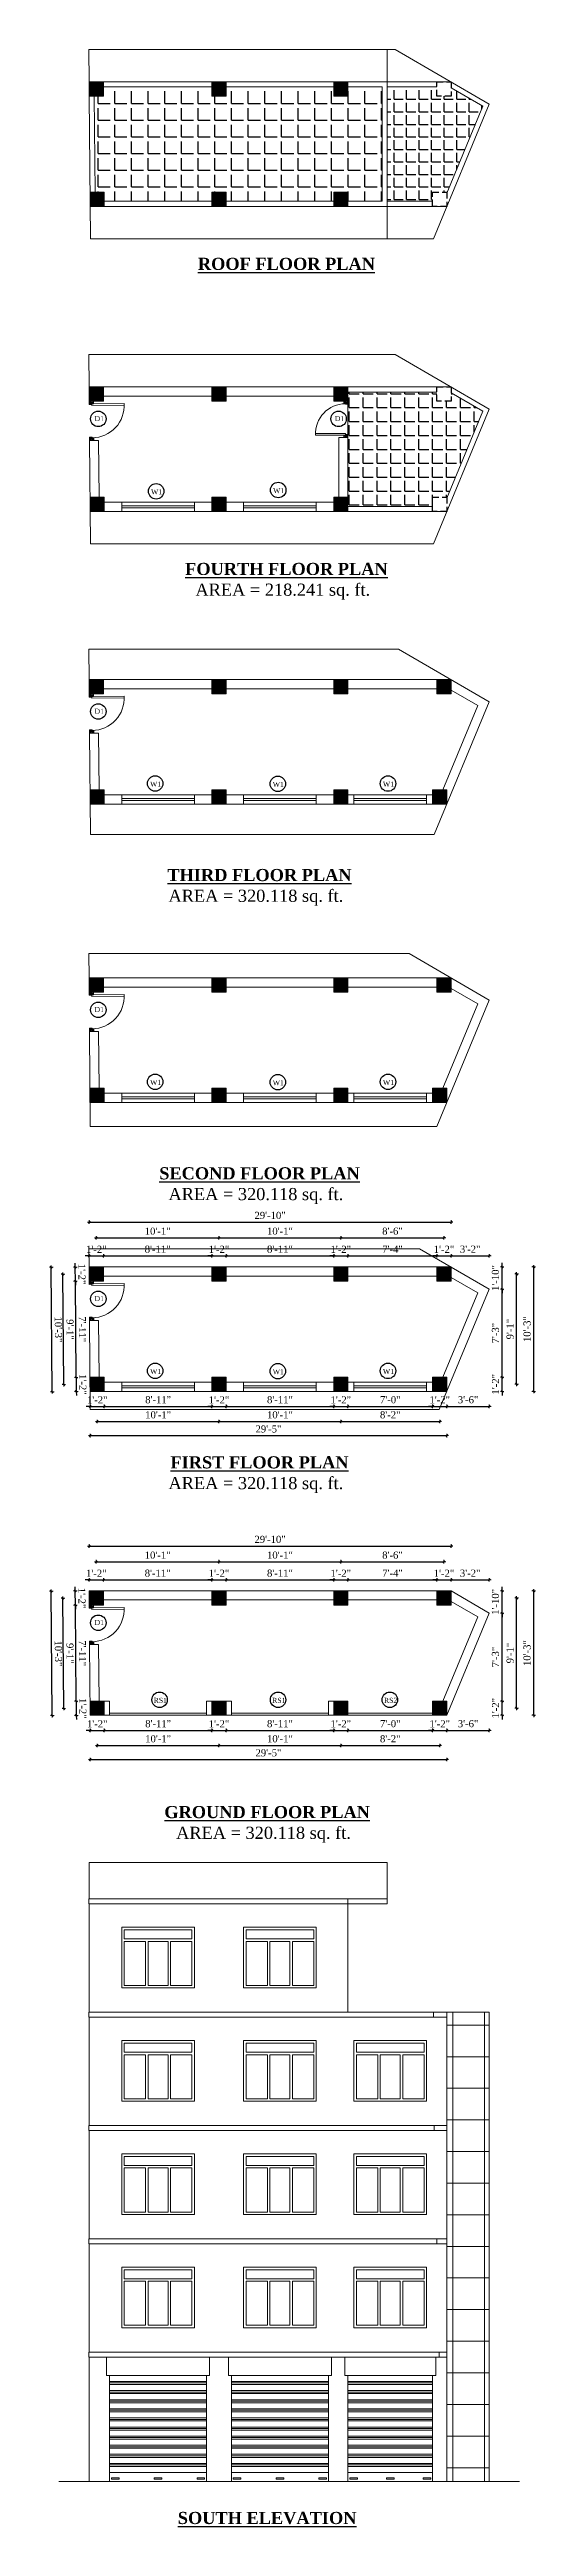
# Model space of a CAD drawing. Header units: inches. Extents: x 20273 to 45441, y -4696 to -1121.
# Drawn here: x 30163 to 30644, y -4589 to -2141 of the extents above; entities that cross this region are included whole.
import ezdxf

# ---------------------------------------------------------------- set-up
doc = ezdxf.new("R2010")
doc.units = ezdxf.units.IN
doc.header["$LTSCALE"] = 5
doc.header["$MEASUREMENT"] = 0
doc.linetypes.add('HIDDEN', pattern=[0.375, 0.25, -0.125])
for name, color, linetype, lineweight in [('A-WALL', 7, 'Continuous', 9), ('Dimension', 7, 'Continuous', 18), ('DOOR', 62, 'Continuous', 0)]:
    doc.layers.add(name, color=color, linetype=linetype, lineweight=lineweight)
doc.layers.add('dim line', color=7, linetype='Continuous', lineweight=15, true_color=0xfab2b2)
doc.layers.add('TEXT', color=6, linetype='Continuous')
doc.layers.add('WALL', color=7, linetype='Continuous')
doc.styles.add('ordinary', font='times.ttf')
doc.dimstyles.new('Copy of 96', dxfattribs={"dimtxt": 7, "dimasz": 4, "dimexe": 0.5, "dimexo": 0.5, "dimgap": 3, "dimtad": 1, "dimdec": 1, "dimzin": 11, "dimdsep": 46, "dimlunit": 4, "dimtxsty": 'ordinary', "dimblk": 'OBLIQUE', "dimcen": 0.09, "dimse1": 1, "dimse2": 1, "dimclrt": 6, "dimazin": 0, "dimtfac": 1, "dimtdec": 1, "dimtix": 1, "dimtmove": 2, "dimatfit": 3, "dimldrblk": 'leader', "dimfxl": 0.5, "dimfxlon": 1, "dimtolj": 1, "dimtzin": 0, "dimarcsym": 0})
pattern_1 = [(45, (4083.21402, 0), (-0.08838834765, 0.08838834765), [])]
pattern_2 = [(45, (4083.21402, 320.16556), (-0.08838834765, 0.08838834765), [])]
pattern_3 = [(45, (4083.21402, 1189.90549), (-0.08838834765, 0.08838834765), [])]
pattern_4 = [(45, (4083.21402, 605.82846), (-0.08838834765, 0.08838834765), [])]
pattern_5 = [(45, (4083.21402, 900.65939), (-0.08838834765, 0.08838834765), [])]
pattern_6 = [(45, (4083.21402, 1491.43038), (-0.08838834765, 0.08838834765), [])]

msp = doc.modelspace()

# ---------------------------------------------------------------- texts
at = {"layer": 'TEXT', "style": 'ordinary'}
for p in [(30208, -2508.47), (30445.74, -2508.47), (30208, -2797.71), (30208, -3092.54), (30208, -3378.21), (30208, -3698.37)]:
    msp.add_text('D1', height=5, dxfattribs=at).set_placement(p)
for s, p in [('W1', (30263.87, -2580.85)), ('W1', (30384.68, -2579.62)), ('W1', (30262.93, -2869.67)), ('W1', (30384.28, -2870.03)), ('W1', (30493.28, -2869.74)), ('W1', (30262.93, -3164.51)), ('W1', (30384.28, -3164.86)), ('W1', (30493.28, -3164.57)), ('W1', (30262.93, -3450.17)), ('W1', (30384.28, -3450.52)), ('W1', (30493.28, -3450.24)), ('RS1', (30266.48, -3775.31)), ('RS1', (30383.71, -3775.31)), ('RS2', (30494.32, -3775.31))]:
    msp.add_text(s, height=5, rotation=0.00039, dxfattribs=at).set_placement(p)
at = {"layer": 'TEXT', "char_height": 12, "width": 219.8151, "attachment_point": 8, "rotation": 359.99961, "style": 'ordinary'}
for s, insert in [('{\\fTimes New Roman|b1|i0|c0|p18;\\LROOF FLOOR PLAN}', (30397.81, -2359.17)), ('{\\fTimes New Roman|b1|i0|c0|p18;\\LFOURTH FLOOR PLAN}', (30397.81, -2660.7)), ('AREA = 218.241 sq. ft.', (30394.23, -2684.94)), ('{\\fTimes New Roman|b1|i0|c0|p18;\\LTHIRD FLOOR PLAN}', (30371.17, -2963.23)), ('AREA = 320.118 sq. ft.', (30367.58, -2987.47)), ('{\\fTimes New Roman|b1|i0|c0|p18;\\LSECOND FLOOR PLAN}', (30371.17, -3258.06)), ('AREA = 320.118 sq. ft.', (30367.58, -3282.31)), ('{\\fTimes New Roman|b1|i0|c0|p18;\\LFIRST FLOOR PLAN}', (30371.17, -3543.73)), ('AREA = 320.118 sq. ft.', (30367.58, -3567.97)), ('{\\fTimes New Roman|b1|i0|c0|p18;\\LGROUND FLOOR PLAN}', (30378.73, -3889.39)), ('AREA = 320.118 sq. ft.', (30375.15, -3913.63)), ('{\\fTimes New Roman|b1|i0|c0|p18;\\LSOUTH ELEVATION}', (30378.73, -4587.19))]:
    msp.add_mtext(s, dxfattribs=dict(at, insert=insert))

# ---------------------------------------------------------------- blocks, each defined once
blk = doc.blocks.new('A$C27B36B59')
at = {"layer": 'DOOR'}
for p, q in [((0, 4), (0, 0)), ((2.5, 4), (0, 4)), ((0, 0), (3, 0)), ((2.5, 2.5), (2.5, 4)), ((3, 2.5), (2.5, 2.5)), ((3, 0), (3, 2.5))]:
    blk.add_line(p, q, dxfattribs=at)
for centre, radius, start, end in [((-1.4, -0.5), 4.75, 22.1411, 72.838), ((1.3, 2.1), 1.64, 45.138, 144.8948), ((2.2, 0.3), 2.49, 83.3149, 152.658), ((0.1, 0.4), 2.05, 349.4875, 93.6805), ((2, -0.5), 2.01, 58.7447, 166.495), ((-0.1, 0.3), 1.13, 343.542, 86.947), ((2.1, -0.4), 1.17, 38.2816, 160.1519)]:
    blk.add_arc(centre, radius, start, end, dxfattribs=at)
blk = doc.blocks.new('D2')
at = {"layer": 'DOOR'}
for p, q in [((74474, 24047.6), (74474, 24018.1)), ((74474, 24047.6), (74475.5, 24047.6)), ((74475.5, 24047.6), (74475.5, 24018.1))]:
    blk.add_line(p, q, dxfattribs=at)
blk.add_arc((74474, 24047.6), 29.5, 180, 272.9146, dxfattribs=at)
at = {"layer": 'DOOR', "xscale": -1, "rotation": 180}
blk.add_blockref('A$C27B36B59', (74442, 24050.1), dxfattribs=at)
at = {"layer": 'DOOR', "rotation": 180}
blk.add_blockref('A$C27B36B59', (74478, 24050.1), dxfattribs=at)
blk = doc.blocks.new('oblique')
at = {"color": 0, "lineweight": -2}
blk.add_line((0.25, 0.25), (-0.25, -0.25), dxfattribs=at)
at = {"layer": 'dim line', "lineweight": 9}
for p, q in [((-0.4375, 0), (0.4375, 0)), ((0, 0.4375), (0, -0.4375))]:
    blk.add_line(p, q, dxfattribs=at)
blk = doc.blocks.new('*D69')
at = {"layer": 'A-WALL', "color": 0, "lineweight": -2, "ltscale": 50, "transparency": 16777216}
for p, q in [((30203.6, -3802.5), (30199.6, -3802.5)), ((30203.6, -3802.5), (30217.6, -3802.5)), ((30217.6, -3802.5), (30221.6, -3802.5))]:
    blk.add_line(p, q, dxfattribs=at)
at = {"layer": 'Defpoints', "color": 0, "ltscale": 50, "transparency": 16777216}
for p in [(30203.6, -3787.6), (30217.6, -3787.6), (30217.6, -3802.5)]:
    blk.add_point(p, dxfattribs=at)
at = {"layer": 'A-WALL', "color": 0, "lineweight": -2, "ltscale": 50, "transparency": 16777216, "xscale": 4, "yscale": 4, "zscale": 4}
blk.add_blockref('oblique', (30203.6, -3802.5), dxfattribs=at)
at = {"layer": 'A-WALL', "color": 0, "lineweight": -2, "ltscale": 50, "transparency": 16777216, "xscale": 4, "yscale": 4, "zscale": 4, "rotation": 180}
blk.add_blockref('oblique', (30217.6, -3802.5), dxfattribs=at)
at = {"layer": 'A-WALL', "color": 6, "ltscale": 50, "transparency": 16777216, "insert": (30210.6, -3796), "char_height": 7, "attachment_point": 5, "style": 'ordinary'}
blk.add_mtext('\\A1;1\'-2"', dxfattribs=at)
blk = doc.blocks.new('_OBLIQUE')
at = {"color": 0, "linetype": 'ByBlock'}
blk.add_line((-0.5, -0.5), (0.5, 0.5), dxfattribs=at)
blk = doc.blocks.new('leader')
at = {"layer": 'Dimension'}
for p, q in [((-4.42, 0), (4.42, 0)), ((0, -4.33), (0, 4.33))]:
    blk.add_line(p, q, dxfattribs=at)
blk = doc.blocks.new('*D70')
at = {"layer": 'A-WALL', "color": 0, "lineweight": -2, "ltscale": 5, "transparency": 16777216}
blk.add_line((30217.6, -3802.5), (30324.1, -3802.5), dxfattribs=at)
at = {"layer": 'Defpoints', "color": 0, "ltscale": 5, "transparency": 16777216}
for p in [(30217.6, -3787.6), (30324.1, -3787.6), (30324.1, -3802.5)]:
    blk.add_point(p, dxfattribs=at)
at = {"layer": 'A-WALL', "color": 0, "lineweight": -2, "ltscale": 5, "transparency": 16777216, "xscale": 4, "yscale": 4, "zscale": 4, "rotation": 180}
blk.add_blockref('oblique', (30217.6, -3802.5), dxfattribs=at)
at = {"layer": 'A-WALL', "color": 0, "lineweight": -2, "ltscale": 5, "transparency": 16777216, "xscale": 4, "yscale": 4, "zscale": 4}
blk.add_blockref('oblique', (30324.1, -3802.5), dxfattribs=at)
at = {"layer": 'A-WALL', "color": 6, "ltscale": 5, "transparency": 16777216, "insert": (30270.9, -3795.9), "char_height": 7, "attachment_point": 5, "style": 'ordinary'}
blk.add_mtext('\\A1;8\'-11"', dxfattribs=at)
blk = doc.blocks.new('*D71')
at = {"layer": 'A-WALL', "color": 0, "lineweight": -2, "ltscale": 5, "transparency": 16777216}
for p, q in [((30324.1, -3802.5), (30320.1, -3802.5)), ((30324.1, -3802.5), (30338.1, -3802.5)), ((30338.1, -3802.5), (30342.1, -3802.5))]:
    blk.add_line(p, q, dxfattribs=at)
at = {"layer": 'Defpoints', "color": 0, "ltscale": 5, "transparency": 16777216}
for p in [(30324.1, -3787.6), (30338.1, -3787.6), (30338.1, -3802.5)]:
    blk.add_point(p, dxfattribs=at)
at = {"layer": 'A-WALL', "color": 0, "lineweight": -2, "ltscale": 5, "transparency": 16777216, "xscale": 4, "yscale": 4, "zscale": 4}
blk.add_blockref('oblique', (30324.1, -3802.5), dxfattribs=at)
at = {"layer": 'A-WALL', "color": 0, "lineweight": -2, "ltscale": 5, "transparency": 16777216, "xscale": 4, "yscale": 4, "zscale": 4, "rotation": 180}
blk.add_blockref('oblique', (30338.1, -3802.5), dxfattribs=at)
at = {"layer": 'A-WALL', "color": 6, "ltscale": 5, "transparency": 16777216, "insert": (30331.1, -3796), "char_height": 7, "attachment_point": 5, "style": 'ordinary'}
blk.add_mtext('\\A1;1\'-2"', dxfattribs=at)
blk = doc.blocks.new('*D72')
at = {"layer": 'A-WALL', "color": 0, "lineweight": -2, "ltscale": 5, "transparency": 16777216}
blk.add_line((30338.1, -3802.5), (30444.6, -3802.5), dxfattribs=at)
at = {"layer": 'Defpoints', "color": 0, "ltscale": 5, "transparency": 16777216}
for p in [(30338.1, -3787.6), (30444.6, -3787.6), (30444.6, -3802.5)]:
    blk.add_point(p, dxfattribs=at)
at = {"layer": 'A-WALL', "color": 0, "lineweight": -2, "ltscale": 5, "transparency": 16777216, "xscale": 4, "yscale": 4, "zscale": 4, "rotation": 180}
blk.add_blockref('oblique', (30338.1, -3802.5), dxfattribs=at)
at = {"layer": 'A-WALL', "color": 0, "lineweight": -2, "ltscale": 5, "transparency": 16777216, "xscale": 4, "yscale": 4, "zscale": 4}
blk.add_blockref('oblique', (30444.6, -3802.5), dxfattribs=at)
at = {"layer": 'A-WALL', "color": 6, "ltscale": 5, "transparency": 16777216, "insert": (30391.4, -3795.9), "char_height": 7, "attachment_point": 5, "style": 'ordinary'}
blk.add_mtext('\\A1;8\'-11"', dxfattribs=at)
blk = doc.blocks.new('*D76')
at = {"layer": 'A-WALL', "color": 0, "lineweight": -2, "ltscale": 5, "transparency": 16777216}
for p, q in [((30444.6, -3802.5), (30440.6, -3802.5)), ((30444.6, -3802.5), (30458.6, -3802.5)), ((30458.6, -3802.5), (30462.6, -3802.5))]:
    blk.add_line(p, q, dxfattribs=at)
at = {"layer": 'Defpoints', "color": 0, "ltscale": 5, "transparency": 16777216}
for p in [(30444.6, -3787.6), (30458.6, -3787.6), (30458.6, -3802.5)]:
    blk.add_point(p, dxfattribs=at)
at = {"layer": 'A-WALL', "color": 0, "lineweight": -2, "ltscale": 5, "transparency": 16777216, "xscale": 4, "yscale": 4, "zscale": 4}
blk.add_blockref('oblique', (30444.6, -3802.5), dxfattribs=at)
at = {"layer": 'A-WALL', "color": 0, "lineweight": -2, "ltscale": 5, "transparency": 16777216, "xscale": 4, "yscale": 4, "zscale": 4, "rotation": 180}
blk.add_blockref('oblique', (30458.6, -3802.5), dxfattribs=at)
at = {"layer": 'A-WALL', "color": 6, "ltscale": 5, "transparency": 16777216, "insert": (30451.6, -3796), "char_height": 7, "attachment_point": 5, "style": 'ordinary'}
blk.add_mtext('\\A1;1\'-2"', dxfattribs=at)
blk = doc.blocks.new('*D77')
at = {"layer": 'A-WALL', "color": 0, "lineweight": -2, "ltscale": 5, "transparency": 16777216}
blk.add_line((30458.6, -3802.5), (30542.5, -3802.5), dxfattribs=at)
at = {"layer": 'Defpoints', "color": 0, "ltscale": 5, "transparency": 16777216}
for p in [(30458.6, -3787.6), (30542.5, -3787.6), (30542.5, -3802.5)]:
    blk.add_point(p, dxfattribs=at)
at = {"layer": 'A-WALL', "color": 0, "lineweight": -2, "ltscale": 5, "transparency": 16777216, "xscale": 4, "yscale": 4, "zscale": 4, "rotation": 180}
blk.add_blockref('oblique', (30458.6, -3802.5), dxfattribs=at)
at = {"layer": 'A-WALL', "color": 0, "lineweight": -2, "ltscale": 5, "transparency": 16777216, "xscale": 4, "yscale": 4, "zscale": 4}
blk.add_blockref('oblique', (30542.5, -3802.5), dxfattribs=at)
at = {"layer": 'A-WALL', "color": 6, "ltscale": 5, "transparency": 16777216, "insert": (30500.5, -3795.9), "char_height": 7, "attachment_point": 5, "style": 'ordinary'}
blk.add_mtext('\\A1;7\'-0"', dxfattribs=at)
blk = doc.blocks.new('*D78')
at = {"layer": 'A-WALL', "color": 0, "lineweight": -2, "ltscale": 5, "transparency": 16777216}
for p, q in [((30542.5, -3802.5), (30538.5, -3802.5)), ((30542.5, -3802.5), (30556.5, -3802.5)), ((30556.5, -3802.5), (30560.5, -3802.5))]:
    blk.add_line(p, q, dxfattribs=at)
at = {"layer": 'Defpoints', "color": 0, "ltscale": 5, "transparency": 16777216}
for p in [(30542.5, -3787.6), (30556.5, -3787.6), (30556.5, -3802.5)]:
    blk.add_point(p, dxfattribs=at)
at = {"layer": 'A-WALL', "color": 0, "lineweight": -2, "ltscale": 5, "transparency": 16777216, "xscale": 4, "yscale": 4, "zscale": 4}
blk.add_blockref('oblique', (30542.5, -3802.5), dxfattribs=at)
at = {"layer": 'A-WALL', "color": 0, "lineweight": -2, "ltscale": 5, "transparency": 16777216, "xscale": 4, "yscale": 4, "zscale": 4, "rotation": 180}
blk.add_blockref('oblique', (30556.5, -3802.5), dxfattribs=at)
at = {"layer": 'A-WALL', "color": 6, "ltscale": 5, "transparency": 16777216, "insert": (30549.5, -3796), "char_height": 7, "attachment_point": 5, "style": 'ordinary'}
blk.add_mtext('\\A1;1\'-2"', dxfattribs=at)
blk = doc.blocks.new('*D79')
at = {"layer": 'A-WALL', "color": 0, "lineweight": -2, "ltscale": 5, "transparency": 16777216}
blk.add_line((30210.6, -3817.4), (30331.1, -3817.4), dxfattribs=at)
at = {"layer": 'Defpoints', "color": 0, "ltscale": 5, "transparency": 16777216}
for p in [(30210.6, -3780.6), (30331.1, -3780.6), (30331.1, -3817.4)]:
    blk.add_point(p, dxfattribs=at)
at = {"layer": 'A-WALL', "color": 0, "lineweight": -2, "ltscale": 5, "transparency": 16777216, "xscale": 4, "yscale": 4, "zscale": 4, "rotation": 180}
blk.add_blockref('oblique', (30210.6, -3817.4), dxfattribs=at)
at = {"layer": 'A-WALL', "color": 0, "lineweight": -2, "ltscale": 5, "transparency": 16777216, "xscale": 4, "yscale": 4, "zscale": 4}
blk.add_blockref('oblique', (30331.1, -3817.4), dxfattribs=at)
at = {"layer": 'A-WALL', "color": 6, "ltscale": 5, "transparency": 16777216, "insert": (30270.9, -3810.8), "char_height": 7, "attachment_point": 5, "style": 'ordinary'}
blk.add_mtext('\\A1;10\'-1"', dxfattribs=at)
blk = doc.blocks.new('*D80')
at = {"layer": 'A-WALL', "color": 0, "lineweight": -2, "ltscale": 5, "transparency": 16777216}
blk.add_line((30331.1, -3817.4), (30451.6, -3817.4), dxfattribs=at)
at = {"layer": 'Defpoints', "color": 0, "ltscale": 5, "transparency": 16777216}
for p in [(30331.1, -3780.6), (30451.6, -3780.6), (30451.6, -3817.4)]:
    blk.add_point(p, dxfattribs=at)
at = {"layer": 'A-WALL', "color": 0, "lineweight": -2, "ltscale": 5, "transparency": 16777216, "xscale": 4, "yscale": 4, "zscale": 4, "rotation": 180}
blk.add_blockref('oblique', (30331.1, -3817.4), dxfattribs=at)
at = {"layer": 'A-WALL', "color": 0, "lineweight": -2, "ltscale": 5, "transparency": 16777216, "xscale": 4, "yscale": 4, "zscale": 4}
blk.add_blockref('oblique', (30451.6, -3817.4), dxfattribs=at)
at = {"layer": 'A-WALL', "color": 6, "ltscale": 5, "transparency": 16777216, "insert": (30391.4, -3810.8), "char_height": 7, "attachment_point": 5, "style": 'ordinary'}
blk.add_mtext('\\A1;10\'-1"', dxfattribs=at)
blk = doc.blocks.new('*D67')
at = {"layer": 'A-WALL', "color": 0, "lineweight": -2, "ltscale": 5, "transparency": 16777216}
blk.add_line((30451.6, -3817.4), (30549.5, -3817.4), dxfattribs=at)
at = {"layer": 'Defpoints', "color": 0, "ltscale": 5, "transparency": 16777216}
for p in [(30451.6, -3780.6), (30549.5, -3780.6), (30549.5, -3817.4)]:
    blk.add_point(p, dxfattribs=at)
at = {"layer": 'A-WALL', "color": 0, "lineweight": -2, "ltscale": 5, "transparency": 16777216, "xscale": 4, "yscale": 4, "zscale": 4, "rotation": 180}
blk.add_blockref('oblique', (30451.6, -3817.4), dxfattribs=at)
at = {"layer": 'A-WALL', "color": 0, "lineweight": -2, "ltscale": 5, "transparency": 16777216, "xscale": 4, "yscale": 4, "zscale": 4}
blk.add_blockref('oblique', (30549.5, -3817.4), dxfattribs=at)
at = {"layer": 'A-WALL', "color": 6, "ltscale": 5, "transparency": 16777216, "insert": (30500.5, -3810.8), "char_height": 7, "attachment_point": 5, "style": 'ordinary'}
blk.add_mtext('\\A1;8\'-2"', dxfattribs=at)
blk = doc.blocks.new('*D61')
at = {"layer": 'A-WALL', "color": 0, "lineweight": -2, "ltscale": 5, "transparency": 16777216}
blk.add_line((30203.6, -3831.3), (30556.5, -3831.3), dxfattribs=at)
at = {"layer": 'Defpoints', "color": 0, "ltscale": 5, "transparency": 16777216}
for p in [(30203.6, -3787.6), (30556.5, -3787.6), (30556.5, -3831.3)]:
    blk.add_point(p, dxfattribs=at)
at = {"layer": 'A-WALL', "color": 0, "lineweight": -2, "ltscale": 5, "transparency": 16777216, "xscale": 4, "yscale": 4, "zscale": 4, "rotation": 180}
blk.add_blockref('oblique', (30203.6, -3831.3), dxfattribs=at)
at = {"layer": 'A-WALL', "color": 0, "lineweight": -2, "ltscale": 5, "transparency": 16777216, "xscale": 4, "yscale": 4, "zscale": 4}
blk.add_blockref('oblique', (30556.5, -3831.3), dxfattribs=at)
at = {"layer": 'A-WALL', "color": 6, "ltscale": 5, "transparency": 16777216, "insert": (30380, -3824.7), "char_height": 7, "attachment_point": 5, "style": 'ordinary'}
blk.add_mtext('\\A1;29\'-5"', dxfattribs=at)
blk = doc.blocks.new('*D62')
at = {"layer": 'A-WALL', "color": 0, "lineweight": -2, "ltscale": 50, "transparency": 16777216}
blk.add_line((30166.2, -3787.9), (30165.2, -3664.9), dxfattribs=at)
at = {"layer": 'Defpoints', "color": 0, "ltscale": 50, "transparency": 16777216}
for p in [(30165.2, -3664.9), (30202.6, -3664.6), (30203.6, -3787.6)]:
    blk.add_point(p, dxfattribs=at)
at = {"layer": 'A-WALL', "color": 0, "lineweight": -2, "ltscale": 50, "transparency": 16777216, "xscale": 4, "yscale": 4, "zscale": 4}
for p, rotation in [((30165.2, -3664.9), 90.48576269129444), ((30166.2, -3787.9), 270.4857626912944)]:
    blk.add_blockref('oblique', p, dxfattribs=dict(at, rotation=rotation))
at = {"layer": 'A-WALL', "color": 6, "ltscale": 50, "transparency": 16777216, "insert": (30172.2, -3726.4), "char_height": 7, "attachment_point": 5, "rotation": 270.4858, "style": 'ordinary'}
blk.add_mtext('\\A1;10\'-3"', dxfattribs=at)
blk = doc.blocks.new('*D68')
at = {"layer": 'A-WALL', "color": 0, "lineweight": -2, "ltscale": 5, "transparency": 16777216}
blk.add_line((30189.8, -3773.7), (30189, -3678.7), dxfattribs=at)
at = {"layer": 'Defpoints', "color": 0, "ltscale": 5, "transparency": 16777216}
for p in [(30189, -3678.7), (30202.7, -3678.6), (30203.5, -3773.6)]:
    blk.add_point(p, dxfattribs=at)
at = {"layer": 'A-WALL', "color": 0, "lineweight": -2, "ltscale": 5, "transparency": 16777216, "xscale": 4, "yscale": 4, "zscale": 4}
for p, rotation in [((30189, -3678.7), 90.48576269128618), ((30189.8, -3773.7), 270.4857626912862)]:
    blk.add_blockref('oblique', p, dxfattribs=dict(at, rotation=rotation))
at = {"layer": 'A-WALL', "color": 6, "ltscale": 5, "transparency": 16777216, "insert": (30196, -3726.2), "char_height": 7, "attachment_point": 5, "rotation": 270.4858, "style": 'ordinary'}
blk.add_mtext('\\A1;7\'-11"', dxfattribs=at)
blk = doc.blocks.new('*D63')
at = {"layer": 'A-WALL', "color": 0, "lineweight": -2, "ltscale": 5, "transparency": 16777216}
blk.add_line((30177.6, -3780.9), (30176.7, -3671.9), dxfattribs=at)
at = {"layer": 'Defpoints', "color": 0, "ltscale": 5, "transparency": 16777216}
for p in [(30176.7, -3671.9), (30209.7, -3671.6), (30210.6, -3780.6)]:
    blk.add_point(p, dxfattribs=at)
at = {"layer": 'A-WALL', "color": 0, "lineweight": -2, "ltscale": 5, "transparency": 16777216, "xscale": 4, "yscale": 4, "zscale": 4}
for p, rotation in [((30176.7, -3671.9), 90.48576269128618), ((30177.6, -3780.9), 270.4857626912862)]:
    blk.add_blockref('oblique', p, dxfattribs=dict(at, rotation=rotation))
at = {"layer": 'A-WALL', "color": 6, "ltscale": 5, "transparency": 16777216, "insert": (30183.7, -3726.3), "char_height": 7, "attachment_point": 5, "rotation": 270.4858, "style": 'ordinary'}
blk.add_mtext('\\A1;9\'-1"', dxfattribs=at)
blk = doc.blocks.new('*D86')
at = {"layer": 'A-WALL', "color": 0, "lineweight": -2, "ltscale": 5, "transparency": 16777216}
for p, q in [((30188.9, -3664.7), (30188.9, -3660.7)), ((30189, -3678.7), (30188.9, -3664.7)), ((30189, -3678.7), (30189.1, -3682.7))]:
    blk.add_line(p, q, dxfattribs=at)
at = {"layer": 'Defpoints', "color": 0, "ltscale": 5, "transparency": 16777216}
for p in [(30188.9, -3664.7), (30202.6, -3664.6), (30202.7, -3678.6)]:
    blk.add_point(p, dxfattribs=at)
at = {"layer": 'A-WALL', "color": 0, "lineweight": -2, "ltscale": 5, "transparency": 16777216, "xscale": 4, "yscale": 4, "zscale": 4}
for p, rotation in [((30188.9, -3664.7), 270.4857626912862), ((30189, -3678.7), 90.48576269128618)]:
    blk.add_blockref('oblique', p, dxfattribs=dict(at, rotation=rotation))
at = {"layer": 'A-WALL', "color": 6, "ltscale": 5, "transparency": 16777216, "insert": (30195.5, -3671.7), "char_height": 7, "attachment_point": 5, "rotation": 270.4858, "style": 'ordinary'}
blk.add_mtext('\\A1;1\'-2"', dxfattribs=at)
blk = doc.blocks.new('*D87')
at = {"layer": 'A-WALL', "color": 0, "lineweight": -2, "ltscale": 5, "transparency": 16777216}
for p, q in [((30189.8, -3773.7), (30189.8, -3769.7)), ((30189.8, -3773.7), (30189.9, -3787.7)), ((30189.9, -3787.7), (30190, -3791.7))]:
    blk.add_line(p, q, dxfattribs=at)
at = {"layer": 'Defpoints', "color": 0, "ltscale": 5, "transparency": 16777216}
for p in [(30189.9, -3787.7), (30203.5, -3773.6), (30203.6, -3787.6)]:
    blk.add_point(p, dxfattribs=at)
at = {"layer": 'A-WALL', "color": 0, "lineweight": -2, "ltscale": 5, "transparency": 16777216, "xscale": 4, "yscale": 4, "zscale": 4}
for p, rotation in [((30189.8, -3773.7), 270.4857626912862), ((30189.9, -3787.7), 90.48576269128618)]:
    blk.add_blockref('oblique', p, dxfattribs=dict(at, rotation=rotation))
at = {"layer": 'A-WALL', "color": 6, "ltscale": 5, "transparency": 16777216, "insert": (30196.4, -3780.7), "char_height": 7, "attachment_point": 5, "rotation": 270.4858, "style": 'ordinary'}
blk.add_mtext('\\A1;1\'-2"', dxfattribs=at)
blk = doc.blocks.new('*D88')
at = {"layer": 'A-WALL', "color": 0, "lineweight": -2, "ltscale": 5, "transparency": 16777216}
for p, q in [((30202.7, -3653.7), (30198.7, -3653.7)), ((30202.7, -3653.7), (30216.7, -3653.7)), ((30216.7, -3653.7), (30220.7, -3653.7))]:
    blk.add_line(p, q, dxfattribs=at)
at = {"layer": 'Defpoints', "color": 0, "ltscale": 5, "transparency": 16777216}
for p in [(30202.7, -3664.6), (30216.7, -3653.7), (30216.7, -3664.6)]:
    blk.add_point(p, dxfattribs=at)
at = {"layer": 'A-WALL', "color": 0, "lineweight": -2, "ltscale": 5, "transparency": 16777216, "xscale": 4, "yscale": 4, "zscale": 4}
blk.add_blockref('oblique', (30202.7, -3653.7), dxfattribs=at)
at = {"layer": 'A-WALL', "color": 0, "lineweight": -2, "ltscale": 5, "transparency": 16777216, "xscale": 4, "yscale": 4, "zscale": 4, "rotation": 180}
blk.add_blockref('oblique', (30216.7, -3653.7), dxfattribs=at)
at = {"layer": 'A-WALL', "color": 6, "ltscale": 5, "transparency": 16777216, "insert": (30209.7, -3647.2), "char_height": 7, "attachment_point": 5, "style": 'ordinary'}
blk.add_mtext('\\A1;1\'-2"', dxfattribs=at)
blk = doc.blocks.new('*D81')
at = {"layer": 'A-WALL', "color": 0, "lineweight": -2, "ltscale": 5, "transparency": 16777216}
blk.add_line((30216.7, -3653.7), (30324.1, -3653.7), dxfattribs=at)
at = {"layer": 'Defpoints', "color": 0, "ltscale": 5, "transparency": 16777216}
for p in [(30216.7, -3664.6), (30324.1, -3653.7), (30324.1, -3664.6)]:
    blk.add_point(p, dxfattribs=at)
at = {"layer": 'A-WALL', "color": 0, "lineweight": -2, "ltscale": 5, "transparency": 16777216, "xscale": 4, "yscale": 4, "zscale": 4, "rotation": 180}
blk.add_blockref('oblique', (30216.7, -3653.7), dxfattribs=at)
at = {"layer": 'A-WALL', "color": 0, "lineweight": -2, "ltscale": 5, "transparency": 16777216, "xscale": 4, "yscale": 4, "zscale": 4}
blk.add_blockref('oblique', (30324.1, -3653.7), dxfattribs=at)
at = {"layer": 'A-WALL', "color": 6, "ltscale": 5, "transparency": 16777216, "insert": (30270.4, -3647.1), "char_height": 7, "attachment_point": 5, "style": 'ordinary'}
blk.add_mtext('\\A1;8\'-11"', dxfattribs=at)
blk = doc.blocks.new('*D82')
at = {"layer": 'A-WALL', "color": 0, "lineweight": -2, "ltscale": 5, "transparency": 16777216}
for p, q in [((30324.1, -3653.7), (30320.1, -3653.7)), ((30324.1, -3653.7), (30338.1, -3653.7)), ((30338.1, -3653.7), (30342.1, -3653.7))]:
    blk.add_line(p, q, dxfattribs=at)
at = {"layer": 'Defpoints', "color": 0, "ltscale": 5, "transparency": 16777216}
for p in [(30324.1, -3664.6), (30338.1, -3653.7), (30338.1, -3664.6)]:
    blk.add_point(p, dxfattribs=at)
at = {"layer": 'A-WALL', "color": 0, "lineweight": -2, "ltscale": 5, "transparency": 16777216, "xscale": 4, "yscale": 4, "zscale": 4}
blk.add_blockref('oblique', (30324.1, -3653.7), dxfattribs=at)
at = {"layer": 'A-WALL', "color": 0, "lineweight": -2, "ltscale": 5, "transparency": 16777216, "xscale": 4, "yscale": 4, "zscale": 4, "rotation": 180}
blk.add_blockref('oblique', (30338.1, -3653.7), dxfattribs=at)
at = {"layer": 'A-WALL', "color": 6, "ltscale": 5, "transparency": 16777216, "insert": (30331.1, -3647.2), "char_height": 7, "attachment_point": 5, "style": 'ordinary'}
blk.add_mtext('\\A1;1\'-2"', dxfattribs=at)
blk = doc.blocks.new('*D83')
at = {"layer": 'A-WALL', "color": 0, "lineweight": -2, "ltscale": 5, "transparency": 16777216}
blk.add_line((30338.1, -3653.7), (30444.6, -3653.7), dxfattribs=at)
at = {"layer": 'Defpoints', "color": 0, "ltscale": 5, "transparency": 16777216}
for p in [(30338.1, -3664.6), (30444.6, -3653.7), (30444.6, -3664.6)]:
    blk.add_point(p, dxfattribs=at)
at = {"layer": 'A-WALL', "color": 0, "lineweight": -2, "ltscale": 5, "transparency": 16777216, "xscale": 4, "yscale": 4, "zscale": 4, "rotation": 180}
blk.add_blockref('oblique', (30338.1, -3653.7), dxfattribs=at)
at = {"layer": 'A-WALL', "color": 0, "lineweight": -2, "ltscale": 5, "transparency": 16777216, "xscale": 4, "yscale": 4, "zscale": 4}
blk.add_blockref('oblique', (30444.6, -3653.7), dxfattribs=at)
at = {"layer": 'A-WALL', "color": 6, "ltscale": 5, "transparency": 16777216, "insert": (30391.4, -3647.1), "char_height": 7, "attachment_point": 5, "style": 'ordinary'}
blk.add_mtext('\\A1;8\'-11"', dxfattribs=at)
blk = doc.blocks.new('*D84')
at = {"layer": 'A-WALL', "color": 0, "lineweight": -2, "ltscale": 5, "transparency": 16777216}
for p, q in [((30444.6, -3653.7), (30440.6, -3653.7)), ((30444.6, -3653.7), (30458.6, -3653.7)), ((30458.6, -3653.7), (30462.6, -3653.7))]:
    blk.add_line(p, q, dxfattribs=at)
at = {"layer": 'Defpoints', "color": 0, "ltscale": 5, "transparency": 16777216}
for p in [(30444.6, -3664.6), (30458.6, -3653.7), (30458.6, -3664.6)]:
    blk.add_point(p, dxfattribs=at)
at = {"layer": 'A-WALL', "color": 0, "lineweight": -2, "ltscale": 5, "transparency": 16777216, "xscale": 4, "yscale": 4, "zscale": 4}
blk.add_blockref('oblique', (30444.6, -3653.7), dxfattribs=at)
at = {"layer": 'A-WALL', "color": 0, "lineweight": -2, "ltscale": 5, "transparency": 16777216, "xscale": 4, "yscale": 4, "zscale": 4, "rotation": 180}
blk.add_blockref('oblique', (30458.6, -3653.7), dxfattribs=at)
at = {"layer": 'A-WALL', "color": 6, "ltscale": 5, "transparency": 16777216, "insert": (30451.6, -3647.2), "char_height": 7, "attachment_point": 5, "style": 'ordinary'}
blk.add_mtext('\\A1;1\'-2"', dxfattribs=at)
blk = doc.blocks.new('*D85')
at = {"layer": 'A-WALL', "color": 0, "lineweight": -2, "ltscale": 5, "transparency": 16777216}
blk.add_line((30458.6, -3653.7), (30546.7, -3653.7), dxfattribs=at)
at = {"layer": 'Defpoints', "color": 0, "ltscale": 5, "transparency": 16777216}
for p in [(30458.6, -3664.6), (30546.7, -3653.7), (30546.7, -3664.6)]:
    blk.add_point(p, dxfattribs=at)
at = {"layer": 'A-WALL', "color": 0, "lineweight": -2, "ltscale": 5, "transparency": 16777216, "xscale": 4, "yscale": 4, "zscale": 4, "rotation": 180}
blk.add_blockref('oblique', (30458.6, -3653.7), dxfattribs=at)
at = {"layer": 'A-WALL', "color": 0, "lineweight": -2, "ltscale": 5, "transparency": 16777216, "xscale": 4, "yscale": 4, "zscale": 4}
blk.add_blockref('oblique', (30546.7, -3653.7), dxfattribs=at)
at = {"layer": 'A-WALL', "color": 6, "ltscale": 5, "transparency": 16777216, "insert": (30502.7, -3647.1), "char_height": 7, "attachment_point": 5, "style": 'ordinary'}
blk.add_mtext('\\A1;7\'-4"', dxfattribs=at)
blk = doc.blocks.new('*D89')
at = {"layer": 'A-WALL', "color": 0, "lineweight": -2, "ltscale": 5, "transparency": 16777216}
for p, q in [((30546.7, -3653.7), (30542.7, -3653.7)), ((30546.7, -3653.7), (30560.7, -3653.7)), ((30560.7, -3653.7), (30564.7, -3653.7))]:
    blk.add_line(p, q, dxfattribs=at)
at = {"layer": 'Defpoints', "color": 0, "ltscale": 5, "transparency": 16777216}
for p in [(30546.7, -3664.6), (30560.7, -3653.7), (30560.7, -3664.6)]:
    blk.add_point(p, dxfattribs=at)
at = {"layer": 'A-WALL', "color": 0, "lineweight": -2, "ltscale": 5, "transparency": 16777216, "xscale": 4, "yscale": 4, "zscale": 4}
blk.add_blockref('oblique', (30546.7, -3653.7), dxfattribs=at)
at = {"layer": 'A-WALL', "color": 0, "lineweight": -2, "ltscale": 5, "transparency": 16777216, "xscale": 4, "yscale": 4, "zscale": 4, "rotation": 180}
blk.add_blockref('oblique', (30560.7, -3653.7), dxfattribs=at)
at = {"layer": 'A-WALL', "color": 6, "ltscale": 5, "transparency": 16777216, "insert": (30553.7, -3647.2), "char_height": 7, "attachment_point": 5, "style": 'ordinary'}
blk.add_mtext('\\A1;1\'-2"', dxfattribs=at)
blk = doc.blocks.new('*D90')
at = {"layer": 'A-WALL', "color": 0, "lineweight": -2, "ltscale": 5, "transparency": 16777216}
blk.add_line((30560.7, -3653.7), (30598.5, -3653.7), dxfattribs=at)
at = {"layer": 'Defpoints', "color": 0, "ltscale": 5, "transparency": 16777216}
for p in [(30560.7, -3664.6), (30598.5, -3653.7), (30598.5, -3686.5)]:
    blk.add_point(p, dxfattribs=at)
at = {"layer": 'A-WALL', "color": 0, "lineweight": -2, "ltscale": 5, "transparency": 16777216, "xscale": 4, "yscale": 4, "zscale": 4, "rotation": 180}
blk.add_blockref('oblique', (30560.7, -3653.7), dxfattribs=at)
at = {"layer": 'A-WALL', "color": 0, "lineweight": -2, "ltscale": 5, "transparency": 16777216, "xscale": 4, "yscale": 4, "zscale": 4}
blk.add_blockref('oblique', (30598.5, -3653.7), dxfattribs=at)
at = {"layer": 'A-WALL', "color": 6, "ltscale": 5, "transparency": 16777216, "insert": (30579.6, -3647.1), "char_height": 7, "attachment_point": 5, "style": 'ordinary'}
blk.add_mtext('\\A1;3\'-2"', dxfattribs=at)
blk = doc.blocks.new('*D91')
at = {"layer": 'A-WALL', "color": 0, "lineweight": -2, "ltscale": 5, "transparency": 16777216}
blk.add_line((30556.5, -3802.5), (30598.5, -3802.5), dxfattribs=at)
at = {"layer": 'Defpoints', "color": 0, "ltscale": 5, "transparency": 16777216}
for p in [(30598.5, -3686.5), (30556.5, -3787.6), (30598.5, -3802.5)]:
    blk.add_point(p, dxfattribs=at)
at = {"layer": 'A-WALL', "color": 0, "lineweight": -2, "ltscale": 5, "transparency": 16777216, "xscale": 4, "yscale": 4, "zscale": 4, "rotation": 180}
blk.add_blockref('oblique', (30556.5, -3802.5), dxfattribs=at)
at = {"layer": 'A-WALL', "color": 0, "lineweight": -2, "ltscale": 5, "transparency": 16777216, "xscale": 4, "yscale": 4, "zscale": 4}
blk.add_blockref('oblique', (30598.5, -3802.5), dxfattribs=at)
at = {"layer": 'A-WALL', "color": 6, "ltscale": 5, "transparency": 16777216, "insert": (30577.5, -3795.9), "char_height": 7, "attachment_point": 5, "style": 'ordinary'}
blk.add_mtext('\\A1;3\'-6"', dxfattribs=at)
blk = doc.blocks.new('*D92')
at = {"layer": 'A-WALL', "color": 0, "lineweight": -2, "ltscale": 5, "transparency": 16777216}
blk.add_line((30209.7, -3635.8), (30331.1, -3635.8), dxfattribs=at)
at = {"layer": 'Defpoints', "color": 0, "ltscale": 5, "transparency": 16777216}
for p in [(30331.1, -3635.8), (30209.7, -3671.6), (30331.1, -3671.6)]:
    blk.add_point(p, dxfattribs=at)
at = {"layer": 'A-WALL', "color": 0, "lineweight": -2, "ltscale": 5, "transparency": 16777216, "xscale": 4, "yscale": 4, "zscale": 4, "rotation": 180}
blk.add_blockref('oblique', (30209.7, -3635.8), dxfattribs=at)
at = {"layer": 'A-WALL', "color": 0, "lineweight": -2, "ltscale": 5, "transparency": 16777216, "xscale": 4, "yscale": 4, "zscale": 4}
blk.add_blockref('oblique', (30331.1, -3635.8), dxfattribs=at)
at = {"layer": 'A-WALL', "color": 6, "ltscale": 5, "transparency": 16777216, "insert": (30270.4, -3629.3), "char_height": 7, "attachment_point": 5, "style": 'ordinary'}
blk.add_mtext('\\A1;10\'-1"', dxfattribs=at)
blk = doc.blocks.new('*D93')
at = {"layer": 'A-WALL', "color": 0, "lineweight": -2, "ltscale": 5, "transparency": 16777216}
blk.add_line((30331.1, -3635.8), (30451.6, -3635.8), dxfattribs=at)
at = {"layer": 'Defpoints', "color": 0, "ltscale": 5, "transparency": 16777216}
for p in [(30451.6, -3635.8), (30331.1, -3671.6), (30451.6, -3671.6)]:
    blk.add_point(p, dxfattribs=at)
at = {"layer": 'A-WALL', "color": 0, "lineweight": -2, "ltscale": 5, "transparency": 16777216, "xscale": 4, "yscale": 4, "zscale": 4, "rotation": 180}
blk.add_blockref('oblique', (30331.1, -3635.8), dxfattribs=at)
at = {"layer": 'A-WALL', "color": 0, "lineweight": -2, "ltscale": 5, "transparency": 16777216, "xscale": 4, "yscale": 4, "zscale": 4}
blk.add_blockref('oblique', (30451.6, -3635.8), dxfattribs=at)
at = {"layer": 'A-WALL', "color": 6, "ltscale": 5, "transparency": 16777216, "insert": (30391.4, -3629.3), "char_height": 7, "attachment_point": 5, "style": 'ordinary'}
blk.add_mtext('\\A1;10\'-1"', dxfattribs=at)
blk = doc.blocks.new('*D94')
at = {"layer": 'A-WALL', "color": 0, "lineweight": -2, "ltscale": 5, "transparency": 16777216}
blk.add_line((30451.6, -3635.8), (30553.7, -3635.8), dxfattribs=at)
at = {"layer": 'Defpoints', "color": 0, "ltscale": 5, "transparency": 16777216}
for p in [(30553.7, -3635.8), (30451.6, -3671.6), (30553.7, -3671.6)]:
    blk.add_point(p, dxfattribs=at)
at = {"layer": 'A-WALL', "color": 0, "lineweight": -2, "ltscale": 5, "transparency": 16777216, "xscale": 4, "yscale": 4, "zscale": 4, "rotation": 180}
blk.add_blockref('oblique', (30451.6, -3635.8), dxfattribs=at)
at = {"layer": 'A-WALL', "color": 0, "lineweight": -2, "ltscale": 5, "transparency": 16777216, "xscale": 4, "yscale": 4, "zscale": 4}
blk.add_blockref('oblique', (30553.7, -3635.8), dxfattribs=at)
at = {"layer": 'A-WALL', "color": 6, "ltscale": 5, "transparency": 16777216, "insert": (30502.7, -3629.3), "char_height": 7, "attachment_point": 5, "style": 'ordinary'}
blk.add_mtext('\\A1;8\'-6"', dxfattribs=at)
blk = doc.blocks.new('*D64')
at = {"layer": 'A-WALL', "color": 0, "lineweight": -2, "ltscale": 5, "transparency": 16777216}
blk.add_line((30202.6, -3620.3), (30560.7, -3620.3), dxfattribs=at)
at = {"layer": 'Defpoints', "color": 0, "ltscale": 5, "transparency": 16777216}
for p in [(30560.7, -3620.3), (30202.6, -3664.6), (30560.7, -3664.6)]:
    blk.add_point(p, dxfattribs=at)
at = {"layer": 'A-WALL', "color": 0, "lineweight": -2, "ltscale": 5, "transparency": 16777216, "xscale": 4, "yscale": 4, "zscale": 4, "rotation": 180}
blk.add_blockref('oblique', (30202.6, -3620.3), dxfattribs=at)
at = {"layer": 'A-WALL', "color": 0, "lineweight": -2, "ltscale": 5, "transparency": 16777216, "xscale": 4, "yscale": 4, "zscale": 4}
blk.add_blockref('oblique', (30560.7, -3620.3), dxfattribs=at)
at = {"layer": 'A-WALL', "color": 6, "ltscale": 5, "transparency": 16777216, "insert": (30381.6, -3613.7), "char_height": 7, "attachment_point": 5, "style": 'ordinary'}
blk.add_mtext('\\A1;29\'-10"', dxfattribs=at)
blk = doc.blocks.new('*D73')
at = {"layer": 'A-WALL', "color": 0, "lineweight": -2, "ltscale": 5, "transparency": 16777216}
for p, q in [((30611.2, -3773.6), (30611.2, -3769.6)), ((30611.2, -3787.6), (30611.2, -3773.6)), ((30611.2, -3787.6), (30611.2, -3791.6))]:
    blk.add_line(p, q, dxfattribs=at)
at = {"layer": 'Defpoints', "color": 0, "ltscale": 5, "transparency": 16777216}
for p in [(30556.5, -3773.6), (30556.5, -3787.6), (30611.2, -3773.6)]:
    blk.add_point(p, dxfattribs=at)
at = {"layer": 'A-WALL', "color": 0, "lineweight": -2, "ltscale": 5, "transparency": 16777216, "xscale": 4, "yscale": 4, "zscale": 4}
for p, rotation in [((30611.2, -3773.6), 270), ((30611.2, -3787.6), 90)]:
    blk.add_blockref('oblique', p, dxfattribs=dict(at, rotation=rotation))
at = {"layer": 'A-WALL', "color": 6, "ltscale": 5, "transparency": 16777216, "insert": (30604.7, -3780.6), "char_height": 7, "attachment_point": 5, "rotation": 90, "style": 'ordinary'}
blk.add_mtext('\\A1;1\'-2"', dxfattribs=at)
blk = doc.blocks.new('*D74')
at = {"layer": 'A-WALL', "color": 0, "lineweight": -2, "ltscale": 5, "transparency": 16777216}
blk.add_line((30611.2, -3773.6), (30611.2, -3686.5), dxfattribs=at)
at = {"layer": 'Defpoints', "color": 0, "ltscale": 5, "transparency": 16777216}
for p in [(30598.5, -3686.5), (30611.2, -3686.5), (30556.5, -3773.6)]:
    blk.add_point(p, dxfattribs=at)
at = {"layer": 'A-WALL', "color": 0, "lineweight": -2, "ltscale": 5, "transparency": 16777216, "xscale": 4, "yscale": 4, "zscale": 4}
for p, rotation in [((30611.2, -3686.5), 90), ((30611.2, -3773.6), 270)]:
    blk.add_blockref('oblique', p, dxfattribs=dict(at, rotation=rotation))
at = {"layer": 'A-WALL', "color": 6, "ltscale": 5, "transparency": 16777216, "insert": (30604.6, -3730), "char_height": 7, "attachment_point": 5, "rotation": 90, "style": 'ordinary'}
blk.add_mtext('\\A1;7\'-3"', dxfattribs=at)
blk = doc.blocks.new('*D75')
at = {"layer": 'A-WALL', "color": 0, "lineweight": -2, "ltscale": 5, "transparency": 16777216}
for p, q in [((30611.2, -3664.6), (30611.2, -3660.6)), ((30611.2, -3686.5), (30611.2, -3664.6)), ((30611.2, -3686.5), (30611.2, -3690.5))]:
    blk.add_line(p, q, dxfattribs=at)
at = {"layer": 'Defpoints', "color": 0, "ltscale": 5, "transparency": 16777216}
for p in [(30560.7, -3664.6), (30611.2, -3664.6), (30598.5, -3686.5)]:
    blk.add_point(p, dxfattribs=at)
at = {"layer": 'A-WALL', "color": 0, "lineweight": -2, "ltscale": 5, "transparency": 16777216, "xscale": 4, "yscale": 4, "zscale": 4}
for p, rotation in [((30611.2, -3664.6), 270), ((30611.2, -3686.5), 90)]:
    blk.add_blockref('oblique', p, dxfattribs=dict(at, rotation=rotation))
at = {"layer": 'A-WALL', "color": 6, "ltscale": 5, "transparency": 16777216, "insert": (30604.6, -3675.5), "char_height": 7, "attachment_point": 5, "rotation": 90, "style": 'ordinary'}
blk.add_mtext('\\A1;1\'-10"', dxfattribs=at)
blk = doc.blocks.new('*D65')
at = {"layer": 'A-WALL', "color": 0, "lineweight": -2, "ltscale": 5, "transparency": 16777216}
blk.add_line((30625.6, -3780.6), (30625.6, -3671.6), dxfattribs=at)
at = {"layer": 'Defpoints', "color": 0, "ltscale": 5, "transparency": 16777216}
for p in [(30553.7, -3671.6), (30625.6, -3671.6), (30549.5, -3780.6)]:
    blk.add_point(p, dxfattribs=at)
at = {"layer": 'A-WALL', "color": 0, "lineweight": -2, "ltscale": 5, "transparency": 16777216, "xscale": 4, "yscale": 4, "zscale": 4}
for p, rotation in [((30625.6, -3671.6), 90), ((30625.6, -3780.6), 270)]:
    blk.add_blockref('oblique', p, dxfattribs=dict(at, rotation=rotation))
at = {"layer": 'A-WALL', "color": 6, "ltscale": 5, "transparency": 16777216, "insert": (30619.1, -3726.1), "char_height": 7, "attachment_point": 5, "rotation": 90, "style": 'ordinary'}
blk.add_mtext('\\A1;9\'-1"', dxfattribs=at)
blk = doc.blocks.new('*D66')
at = {"layer": 'A-WALL', "color": 0, "lineweight": -2, "ltscale": 5, "transparency": 16777216}
blk.add_line((30642.5, -3787.6), (30642.5, -3664.6), dxfattribs=at)
at = {"layer": 'Defpoints', "color": 0, "ltscale": 5, "transparency": 16777216}
for p in [(30560.7, -3664.6), (30642.5, -3664.6), (30556.5, -3787.6)]:
    blk.add_point(p, dxfattribs=at)
at = {"layer": 'A-WALL', "color": 0, "lineweight": -2, "ltscale": 5, "transparency": 16777216, "xscale": 4, "yscale": 4, "zscale": 4}
for p, rotation in [((30642.5, -3664.6), 90), ((30642.5, -3787.6), 270)]:
    blk.add_blockref('oblique', p, dxfattribs=dict(at, rotation=rotation))
at = {"layer": 'A-WALL', "color": 6, "ltscale": 5, "transparency": 16777216, "insert": (30635.9, -3726.1), "char_height": 7, "attachment_point": 5, "rotation": 90, "style": 'ordinary'}
blk.add_mtext('\\A1;10\'-3"', dxfattribs=at)
blk = doc.blocks.new('*D357')
at = {"layer": 'A-WALL', "color": 0, "lineweight": -2, "ltscale": 50, "transparency": 16777216}
for p, q in [((30203.6, -3482.3), (30199.6, -3482.3)), ((30203.6, -3482.3), (30217.6, -3482.3)), ((30217.6, -3482.3), (30221.6, -3482.3))]:
    blk.add_line(p, q, dxfattribs=at)
at = {"layer": 'Defpoints', "color": 0, "ltscale": 50, "transparency": 16777216}
for p in [(30203.6, -3467.4), (30217.6, -3467.4), (30217.6, -3482.3)]:
    blk.add_point(p, dxfattribs=at)
at = {"layer": 'A-WALL', "color": 0, "lineweight": -2, "ltscale": 50, "transparency": 16777216, "xscale": 4, "yscale": 4, "zscale": 4}
blk.add_blockref('oblique', (30203.6, -3482.3), dxfattribs=at)
at = {"layer": 'A-WALL', "color": 0, "lineweight": -2, "ltscale": 50, "transparency": 16777216, "xscale": 4, "yscale": 4, "zscale": 4, "rotation": 180}
blk.add_blockref('oblique', (30217.6, -3482.3), dxfattribs=at)
at = {"layer": 'A-WALL', "color": 6, "ltscale": 50, "transparency": 16777216, "insert": (30210.6, -3475.8), "char_height": 7, "attachment_point": 5, "style": 'ordinary'}
blk.add_mtext('\\A1;1\'-2"', dxfattribs=at)
blk = doc.blocks.new('*D358')
at = {"layer": 'A-WALL', "color": 0, "lineweight": -2, "ltscale": 5, "transparency": 16777216}
blk.add_line((30217.6, -3482.3), (30324.1, -3482.3), dxfattribs=at)
at = {"layer": 'Defpoints', "color": 0, "ltscale": 5, "transparency": 16777216}
for p in [(30217.6, -3467.4), (30324.1, -3467.4), (30324.1, -3482.3)]:
    blk.add_point(p, dxfattribs=at)
at = {"layer": 'A-WALL', "color": 0, "lineweight": -2, "ltscale": 5, "transparency": 16777216, "xscale": 4, "yscale": 4, "zscale": 4, "rotation": 180}
blk.add_blockref('oblique', (30217.6, -3482.3), dxfattribs=at)
at = {"layer": 'A-WALL', "color": 0, "lineweight": -2, "ltscale": 5, "transparency": 16777216, "xscale": 4, "yscale": 4, "zscale": 4}
blk.add_blockref('oblique', (30324.1, -3482.3), dxfattribs=at)
at = {"layer": 'A-WALL', "color": 6, "ltscale": 5, "transparency": 16777216, "insert": (30270.9, -3475.7), "char_height": 7, "attachment_point": 5, "style": 'ordinary'}
blk.add_mtext('\\A1;8\'-11"', dxfattribs=at)
blk = doc.blocks.new('*D359')
at = {"layer": 'A-WALL', "color": 0, "lineweight": -2, "ltscale": 5, "transparency": 16777216}
for p, q in [((30324.1, -3482.3), (30320.1, -3482.3)), ((30324.1, -3482.3), (30338.1, -3482.3)), ((30338.1, -3482.3), (30342.1, -3482.3))]:
    blk.add_line(p, q, dxfattribs=at)
at = {"layer": 'Defpoints', "color": 0, "ltscale": 5, "transparency": 16777216}
for p in [(30324.1, -3467.4), (30338.1, -3467.4), (30338.1, -3482.3)]:
    blk.add_point(p, dxfattribs=at)
at = {"layer": 'A-WALL', "color": 0, "lineweight": -2, "ltscale": 5, "transparency": 16777216, "xscale": 4, "yscale": 4, "zscale": 4}
blk.add_blockref('oblique', (30324.1, -3482.3), dxfattribs=at)
at = {"layer": 'A-WALL', "color": 0, "lineweight": -2, "ltscale": 5, "transparency": 16777216, "xscale": 4, "yscale": 4, "zscale": 4, "rotation": 180}
blk.add_blockref('oblique', (30338.1, -3482.3), dxfattribs=at)
at = {"layer": 'A-WALL', "color": 6, "ltscale": 5, "transparency": 16777216, "insert": (30331.1, -3475.8), "char_height": 7, "attachment_point": 5, "style": 'ordinary'}
blk.add_mtext('\\A1;1\'-2"', dxfattribs=at)
blk = doc.blocks.new('*D360')
at = {"layer": 'A-WALL', "color": 0, "lineweight": -2, "ltscale": 5, "transparency": 16777216}
blk.add_line((30338.1, -3482.3), (30444.6, -3482.3), dxfattribs=at)
at = {"layer": 'Defpoints', "color": 0, "ltscale": 5, "transparency": 16777216}
for p in [(30338.1, -3467.4), (30444.6, -3467.4), (30444.6, -3482.3)]:
    blk.add_point(p, dxfattribs=at)
at = {"layer": 'A-WALL', "color": 0, "lineweight": -2, "ltscale": 5, "transparency": 16777216, "xscale": 4, "yscale": 4, "zscale": 4, "rotation": 180}
blk.add_blockref('oblique', (30338.1, -3482.3), dxfattribs=at)
at = {"layer": 'A-WALL', "color": 0, "lineweight": -2, "ltscale": 5, "transparency": 16777216, "xscale": 4, "yscale": 4, "zscale": 4}
blk.add_blockref('oblique', (30444.6, -3482.3), dxfattribs=at)
at = {"layer": 'A-WALL', "color": 6, "ltscale": 5, "transparency": 16777216, "insert": (30391.4, -3475.7), "char_height": 7, "attachment_point": 5, "style": 'ordinary'}
blk.add_mtext('\\A1;8\'-11"', dxfattribs=at)
blk = doc.blocks.new('*D352')
at = {"layer": 'A-WALL', "color": 0, "lineweight": -2, "ltscale": 5, "transparency": 16777216}
for p, q in [((30444.6, -3482.3), (30440.6, -3482.3)), ((30444.6, -3482.3), (30458.6, -3482.3)), ((30458.6, -3482.3), (30462.6, -3482.3))]:
    blk.add_line(p, q, dxfattribs=at)
at = {"layer": 'Defpoints', "color": 0, "ltscale": 5, "transparency": 16777216}
for p in [(30444.6, -3467.4), (30458.6, -3467.4), (30458.6, -3482.3)]:
    blk.add_point(p, dxfattribs=at)
at = {"layer": 'A-WALL', "color": 0, "lineweight": -2, "ltscale": 5, "transparency": 16777216, "xscale": 4, "yscale": 4, "zscale": 4}
blk.add_blockref('oblique', (30444.6, -3482.3), dxfattribs=at)
at = {"layer": 'A-WALL', "color": 0, "lineweight": -2, "ltscale": 5, "transparency": 16777216, "xscale": 4, "yscale": 4, "zscale": 4, "rotation": 180}
blk.add_blockref('oblique', (30458.6, -3482.3), dxfattribs=at)
at = {"layer": 'A-WALL', "color": 6, "ltscale": 5, "transparency": 16777216, "insert": (30451.6, -3475.8), "char_height": 7, "attachment_point": 5, "style": 'ordinary'}
blk.add_mtext('\\A1;1\'-2"', dxfattribs=at)
blk = doc.blocks.new('*D353')
at = {"layer": 'A-WALL', "color": 0, "lineweight": -2, "ltscale": 5, "transparency": 16777216}
blk.add_line((30458.6, -3482.3), (30542.5, -3482.3), dxfattribs=at)
at = {"layer": 'Defpoints', "color": 0, "ltscale": 5, "transparency": 16777216}
for p in [(30458.6, -3467.4), (30542.5, -3467.4), (30542.5, -3482.3)]:
    blk.add_point(p, dxfattribs=at)
at = {"layer": 'A-WALL', "color": 0, "lineweight": -2, "ltscale": 5, "transparency": 16777216, "xscale": 4, "yscale": 4, "zscale": 4, "rotation": 180}
blk.add_blockref('oblique', (30458.6, -3482.3), dxfattribs=at)
at = {"layer": 'A-WALL', "color": 0, "lineweight": -2, "ltscale": 5, "transparency": 16777216, "xscale": 4, "yscale": 4, "zscale": 4}
blk.add_blockref('oblique', (30542.5, -3482.3), dxfattribs=at)
at = {"layer": 'A-WALL', "color": 6, "ltscale": 5, "transparency": 16777216, "insert": (30500.5, -3475.7), "char_height": 7, "attachment_point": 5, "style": 'ordinary'}
blk.add_mtext('\\A1;7\'-0"', dxfattribs=at)
blk = doc.blocks.new('*D354')
at = {"layer": 'A-WALL', "color": 0, "lineweight": -2, "ltscale": 5, "transparency": 16777216}
for p, q in [((30542.5, -3482.3), (30538.5, -3482.3)), ((30542.5, -3482.3), (30556.5, -3482.3)), ((30556.5, -3482.3), (30560.5, -3482.3))]:
    blk.add_line(p, q, dxfattribs=at)
at = {"layer": 'Defpoints', "color": 0, "ltscale": 5, "transparency": 16777216}
for p in [(30542.5, -3467.4), (30556.5, -3467.4), (30556.5, -3482.3)]:
    blk.add_point(p, dxfattribs=at)
at = {"layer": 'A-WALL', "color": 0, "lineweight": -2, "ltscale": 5, "transparency": 16777216, "xscale": 4, "yscale": 4, "zscale": 4}
blk.add_blockref('oblique', (30542.5, -3482.3), dxfattribs=at)
at = {"layer": 'A-WALL', "color": 0, "lineweight": -2, "ltscale": 5, "transparency": 16777216, "xscale": 4, "yscale": 4, "zscale": 4, "rotation": 180}
blk.add_blockref('oblique', (30556.5, -3482.3), dxfattribs=at)
at = {"layer": 'A-WALL', "color": 6, "ltscale": 5, "transparency": 16777216, "insert": (30549.5, -3475.8), "char_height": 7, "attachment_point": 5, "style": 'ordinary'}
blk.add_mtext('\\A1;1\'-2"', dxfattribs=at)
blk = doc.blocks.new('*D355')
at = {"layer": 'A-WALL', "color": 0, "lineweight": -2, "ltscale": 5, "transparency": 16777216}
blk.add_line((30210.6, -3497.2), (30331.1, -3497.2), dxfattribs=at)
at = {"layer": 'Defpoints', "color": 0, "ltscale": 5, "transparency": 16777216}
for p in [(30210.6, -3460.4), (30331.1, -3460.4), (30331.1, -3497.2)]:
    blk.add_point(p, dxfattribs=at)
at = {"layer": 'A-WALL', "color": 0, "lineweight": -2, "ltscale": 5, "transparency": 16777216, "xscale": 4, "yscale": 4, "zscale": 4, "rotation": 180}
blk.add_blockref('oblique', (30210.6, -3497.2), dxfattribs=at)
at = {"layer": 'A-WALL', "color": 0, "lineweight": -2, "ltscale": 5, "transparency": 16777216, "xscale": 4, "yscale": 4, "zscale": 4}
blk.add_blockref('oblique', (30331.1, -3497.2), dxfattribs=at)
at = {"layer": 'A-WALL', "color": 6, "ltscale": 5, "transparency": 16777216, "insert": (30270.9, -3490.6), "char_height": 7, "attachment_point": 5, "style": 'ordinary'}
blk.add_mtext('\\A1;10\'-1"', dxfattribs=at)
blk = doc.blocks.new('*D356')
at = {"layer": 'A-WALL', "color": 0, "lineweight": -2, "ltscale": 5, "transparency": 16777216}
blk.add_line((30331.1, -3497.2), (30451.6, -3497.2), dxfattribs=at)
at = {"layer": 'Defpoints', "color": 0, "ltscale": 5, "transparency": 16777216}
for p in [(30331.1, -3460.4), (30451.6, -3460.4), (30451.6, -3497.2)]:
    blk.add_point(p, dxfattribs=at)
at = {"layer": 'A-WALL', "color": 0, "lineweight": -2, "ltscale": 5, "transparency": 16777216, "xscale": 4, "yscale": 4, "zscale": 4, "rotation": 180}
blk.add_blockref('oblique', (30331.1, -3497.2), dxfattribs=at)
at = {"layer": 'A-WALL', "color": 0, "lineweight": -2, "ltscale": 5, "transparency": 16777216, "xscale": 4, "yscale": 4, "zscale": 4}
blk.add_blockref('oblique', (30451.6, -3497.2), dxfattribs=at)
at = {"layer": 'A-WALL', "color": 6, "ltscale": 5, "transparency": 16777216, "insert": (30391.4, -3490.6), "char_height": 7, "attachment_point": 5, "style": 'ordinary'}
blk.add_mtext('\\A1;10\'-1"', dxfattribs=at)
blk = doc.blocks.new('*D361')
at = {"layer": 'A-WALL', "color": 0, "lineweight": -2, "ltscale": 5, "transparency": 16777216}
blk.add_line((30451.6, -3497.2), (30549.5, -3497.2), dxfattribs=at)
at = {"layer": 'Defpoints', "color": 0, "ltscale": 5, "transparency": 16777216}
for p in [(30451.6, -3460.4), (30549.5, -3460.4), (30549.5, -3497.2)]:
    blk.add_point(p, dxfattribs=at)
at = {"layer": 'A-WALL', "color": 0, "lineweight": -2, "ltscale": 5, "transparency": 16777216, "xscale": 4, "yscale": 4, "zscale": 4, "rotation": 180}
blk.add_blockref('oblique', (30451.6, -3497.2), dxfattribs=at)
at = {"layer": 'A-WALL', "color": 0, "lineweight": -2, "ltscale": 5, "transparency": 16777216, "xscale": 4, "yscale": 4, "zscale": 4}
blk.add_blockref('oblique', (30549.5, -3497.2), dxfattribs=at)
at = {"layer": 'A-WALL', "color": 6, "ltscale": 5, "transparency": 16777216, "insert": (30500.5, -3490.6), "char_height": 7, "attachment_point": 5, "style": 'ordinary'}
blk.add_mtext('\\A1;8\'-2"', dxfattribs=at)
blk = doc.blocks.new('*D346')
at = {"layer": 'A-WALL', "color": 0, "lineweight": -2, "ltscale": 5, "transparency": 16777216}
blk.add_line((30203.6, -3511.1), (30556.5, -3511.1), dxfattribs=at)
at = {"layer": 'Defpoints', "color": 0, "ltscale": 5, "transparency": 16777216}
for p in [(30203.6, -3467.4), (30556.5, -3467.4), (30556.5, -3511.1)]:
    blk.add_point(p, dxfattribs=at)
at = {"layer": 'A-WALL', "color": 0, "lineweight": -2, "ltscale": 5, "transparency": 16777216, "xscale": 4, "yscale": 4, "zscale": 4, "rotation": 180}
blk.add_blockref('oblique', (30203.6, -3511.1), dxfattribs=at)
at = {"layer": 'A-WALL', "color": 0, "lineweight": -2, "ltscale": 5, "transparency": 16777216, "xscale": 4, "yscale": 4, "zscale": 4}
blk.add_blockref('oblique', (30556.5, -3511.1), dxfattribs=at)
at = {"layer": 'A-WALL', "color": 6, "ltscale": 5, "transparency": 16777216, "insert": (30380, -3504.6), "char_height": 7, "attachment_point": 5, "style": 'ordinary'}
blk.add_mtext('\\A1;29\'-5"', dxfattribs=at)
blk = doc.blocks.new('*D347')
at = {"layer": 'A-WALL', "color": 0, "lineweight": -2, "ltscale": 50, "transparency": 16777216}
blk.add_line((30166.2, -3467.8), (30165.2, -3344.8), dxfattribs=at)
at = {"layer": 'Defpoints', "color": 0, "ltscale": 50, "transparency": 16777216}
for p in [(30165.2, -3344.8), (30202.6, -3344.4), (30203.6, -3467.4)]:
    blk.add_point(p, dxfattribs=at)
at = {"layer": 'A-WALL', "color": 0, "lineweight": -2, "ltscale": 50, "transparency": 16777216, "xscale": 4, "yscale": 4, "zscale": 4}
for p, rotation in [((30165.2, -3344.8), 90.48576269129444), ((30166.2, -3467.8), 270.4857626912944)]:
    blk.add_blockref('oblique', p, dxfattribs=dict(at, rotation=rotation))
at = {"layer": 'A-WALL', "color": 6, "ltscale": 50, "transparency": 16777216, "insert": (30172.2, -3406.2), "char_height": 7, "attachment_point": 5, "rotation": 270.4858, "style": 'ordinary'}
blk.add_mtext('\\A1;10\'-3"', dxfattribs=at)
blk = doc.blocks.new('*D362')
at = {"layer": 'A-WALL', "color": 0, "lineweight": -2, "ltscale": 5, "transparency": 16777216}
blk.add_line((30189.8, -3453.6), (30189, -3358.6), dxfattribs=at)
at = {"layer": 'Defpoints', "color": 0, "ltscale": 5, "transparency": 16777216}
for p in [(30189, -3358.6), (30202.7, -3358.4), (30203.5, -3453.4)]:
    blk.add_point(p, dxfattribs=at)
at = {"layer": 'A-WALL', "color": 0, "lineweight": -2, "ltscale": 5, "transparency": 16777216, "xscale": 4, "yscale": 4, "zscale": 4}
for p, rotation in [((30189, -3358.6), 90.48576269128618), ((30189.8, -3453.6), 270.4857626912862)]:
    blk.add_blockref('oblique', p, dxfattribs=dict(at, rotation=rotation))
at = {"layer": 'A-WALL', "color": 6, "ltscale": 5, "transparency": 16777216, "insert": (30196, -3406), "char_height": 7, "attachment_point": 5, "rotation": 270.4858, "style": 'ordinary'}
blk.add_mtext('\\A1;7\'-11"', dxfattribs=at)
blk = doc.blocks.new('*D348')
at = {"layer": 'A-WALL', "color": 0, "lineweight": -2, "ltscale": 5, "transparency": 16777216}
blk.add_line((30177.6, -3460.7), (30176.7, -3351.7), dxfattribs=at)
at = {"layer": 'Defpoints', "color": 0, "ltscale": 5, "transparency": 16777216}
for p in [(30176.7, -3351.7), (30209.7, -3351.4), (30210.6, -3460.4)]:
    blk.add_point(p, dxfattribs=at)
at = {"layer": 'A-WALL', "color": 0, "lineweight": -2, "ltscale": 5, "transparency": 16777216, "xscale": 4, "yscale": 4, "zscale": 4}
for p, rotation in [((30176.7, -3351.7), 90.48576269128618), ((30177.6, -3460.7), 270.4857626912862)]:
    blk.add_blockref('oblique', p, dxfattribs=dict(at, rotation=rotation))
at = {"layer": 'A-WALL', "color": 6, "ltscale": 5, "transparency": 16777216, "insert": (30183.7, -3406.2), "char_height": 7, "attachment_point": 5, "rotation": 270.4858, "style": 'ordinary'}
blk.add_mtext('\\A1;9\'-1"', dxfattribs=at)
blk = doc.blocks.new('*D363')
at = {"layer": 'A-WALL', "color": 0, "lineweight": -2, "ltscale": 5, "transparency": 16777216}
for p, q in [((30188.9, -3344.6), (30188.9, -3340.6)), ((30189, -3358.6), (30188.9, -3344.6)), ((30189, -3358.6), (30189.1, -3362.6))]:
    blk.add_line(p, q, dxfattribs=at)
at = {"layer": 'Defpoints', "color": 0, "ltscale": 5, "transparency": 16777216}
for p in [(30188.9, -3344.6), (30202.6, -3344.4), (30202.7, -3358.4)]:
    blk.add_point(p, dxfattribs=at)
at = {"layer": 'A-WALL', "color": 0, "lineweight": -2, "ltscale": 5, "transparency": 16777216, "xscale": 4, "yscale": 4, "zscale": 4}
for p, rotation in [((30188.9, -3344.6), 270.4857626912862), ((30189, -3358.6), 90.48576269128618)]:
    blk.add_blockref('oblique', p, dxfattribs=dict(at, rotation=rotation))
at = {"layer": 'A-WALL', "color": 6, "ltscale": 5, "transparency": 16777216, "insert": (30195.5, -3351.5), "char_height": 7, "attachment_point": 5, "rotation": 270.4858, "style": 'ordinary'}
blk.add_mtext('\\A1;1\'-2"', dxfattribs=at)
blk = doc.blocks.new('*D364')
at = {"layer": 'A-WALL', "color": 0, "lineweight": -2, "ltscale": 5, "transparency": 16777216}
for p, q in [((30189.8, -3453.6), (30189.8, -3449.6)), ((30189.8, -3453.6), (30189.9, -3467.6)), ((30189.9, -3467.6), (30190, -3471.6))]:
    blk.add_line(p, q, dxfattribs=at)
at = {"layer": 'Defpoints', "color": 0, "ltscale": 5, "transparency": 16777216}
for p in [(30189.9, -3467.6), (30203.5, -3453.4), (30203.6, -3467.4)]:
    blk.add_point(p, dxfattribs=at)
at = {"layer": 'A-WALL', "color": 0, "lineweight": -2, "ltscale": 5, "transparency": 16777216, "xscale": 4, "yscale": 4, "zscale": 4}
for p, rotation in [((30189.8, -3453.6), 270.4857626912862), ((30189.9, -3467.6), 90.48576269128618)]:
    blk.add_blockref('oblique', p, dxfattribs=dict(at, rotation=rotation))
at = {"layer": 'A-WALL', "color": 6, "ltscale": 5, "transparency": 16777216, "insert": (30196.4, -3460.5), "char_height": 7, "attachment_point": 5, "rotation": 270.4858, "style": 'ordinary'}
blk.add_mtext('\\A1;1\'-2"', dxfattribs=at)
blk = doc.blocks.new('*D373')
at = {"layer": 'A-WALL', "color": 0, "lineweight": -2, "ltscale": 5, "transparency": 16777216}
for p, q in [((30202.7, -3333.5), (30198.7, -3333.5)), ((30202.7, -3333.5), (30216.7, -3333.5)), ((30216.7, -3333.5), (30220.7, -3333.5))]:
    blk.add_line(p, q, dxfattribs=at)
at = {"layer": 'Defpoints', "color": 0, "ltscale": 5, "transparency": 16777216}
for p in [(30202.7, -3344.4), (30216.7, -3333.5), (30216.7, -3344.4)]:
    blk.add_point(p, dxfattribs=at)
at = {"layer": 'A-WALL', "color": 0, "lineweight": -2, "ltscale": 5, "transparency": 16777216, "xscale": 4, "yscale": 4, "zscale": 4}
blk.add_blockref('oblique', (30202.7, -3333.5), dxfattribs=at)
at = {"layer": 'A-WALL', "color": 0, "lineweight": -2, "ltscale": 5, "transparency": 16777216, "xscale": 4, "yscale": 4, "zscale": 4, "rotation": 180}
blk.add_blockref('oblique', (30216.7, -3333.5), dxfattribs=at)
at = {"layer": 'A-WALL', "color": 6, "ltscale": 5, "transparency": 16777216, "insert": (30209.7, -3327), "char_height": 7, "attachment_point": 5, "style": 'ordinary'}
blk.add_mtext('\\A1;1\'-2"', dxfattribs=at)
blk = doc.blocks.new('*D374')
at = {"layer": 'A-WALL', "color": 0, "lineweight": -2, "ltscale": 5, "transparency": 16777216}
blk.add_line((30216.7, -3333.5), (30324.1, -3333.5), dxfattribs=at)
at = {"layer": 'Defpoints', "color": 0, "ltscale": 5, "transparency": 16777216}
for p in [(30216.7, -3344.4), (30324.1, -3333.5), (30324.1, -3344.4)]:
    blk.add_point(p, dxfattribs=at)
at = {"layer": 'A-WALL', "color": 0, "lineweight": -2, "ltscale": 5, "transparency": 16777216, "xscale": 4, "yscale": 4, "zscale": 4, "rotation": 180}
blk.add_blockref('oblique', (30216.7, -3333.5), dxfattribs=at)
at = {"layer": 'A-WALL', "color": 0, "lineweight": -2, "ltscale": 5, "transparency": 16777216, "xscale": 4, "yscale": 4, "zscale": 4}
blk.add_blockref('oblique', (30324.1, -3333.5), dxfattribs=at)
at = {"layer": 'A-WALL', "color": 6, "ltscale": 5, "transparency": 16777216, "insert": (30270.4, -3326.9), "char_height": 7, "attachment_point": 5, "style": 'ordinary'}
blk.add_mtext('\\A1;8\'-11"', dxfattribs=at)
blk = doc.blocks.new('*D375')
at = {"layer": 'A-WALL', "color": 0, "lineweight": -2, "ltscale": 5, "transparency": 16777216}
for p, q in [((30324.1, -3333.5), (30320.1, -3333.5)), ((30324.1, -3333.5), (30338.1, -3333.5)), ((30338.1, -3333.5), (30342.1, -3333.5))]:
    blk.add_line(p, q, dxfattribs=at)
at = {"layer": 'Defpoints', "color": 0, "ltscale": 5, "transparency": 16777216}
for p in [(30324.1, -3344.4), (30338.1, -3333.5), (30338.1, -3344.4)]:
    blk.add_point(p, dxfattribs=at)
at = {"layer": 'A-WALL', "color": 0, "lineweight": -2, "ltscale": 5, "transparency": 16777216, "xscale": 4, "yscale": 4, "zscale": 4}
blk.add_blockref('oblique', (30324.1, -3333.5), dxfattribs=at)
at = {"layer": 'A-WALL', "color": 0, "lineweight": -2, "ltscale": 5, "transparency": 16777216, "xscale": 4, "yscale": 4, "zscale": 4, "rotation": 180}
blk.add_blockref('oblique', (30338.1, -3333.5), dxfattribs=at)
at = {"layer": 'A-WALL', "color": 6, "ltscale": 5, "transparency": 16777216, "insert": (30331.1, -3327), "char_height": 7, "attachment_point": 5, "style": 'ordinary'}
blk.add_mtext('\\A1;1\'-2"', dxfattribs=at)
blk = doc.blocks.new('*D367')
at = {"layer": 'A-WALL', "color": 0, "lineweight": -2, "ltscale": 5, "transparency": 16777216}
blk.add_line((30338.1, -3333.5), (30444.6, -3333.5), dxfattribs=at)
at = {"layer": 'Defpoints', "color": 0, "ltscale": 5, "transparency": 16777216}
for p in [(30338.1, -3344.4), (30444.6, -3333.5), (30444.6, -3344.4)]:
    blk.add_point(p, dxfattribs=at)
at = {"layer": 'A-WALL', "color": 0, "lineweight": -2, "ltscale": 5, "transparency": 16777216, "xscale": 4, "yscale": 4, "zscale": 4, "rotation": 180}
blk.add_blockref('oblique', (30338.1, -3333.5), dxfattribs=at)
at = {"layer": 'A-WALL', "color": 0, "lineweight": -2, "ltscale": 5, "transparency": 16777216, "xscale": 4, "yscale": 4, "zscale": 4}
blk.add_blockref('oblique', (30444.6, -3333.5), dxfattribs=at)
at = {"layer": 'A-WALL', "color": 6, "ltscale": 5, "transparency": 16777216, "insert": (30391.4, -3326.9), "char_height": 7, "attachment_point": 5, "style": 'ordinary'}
blk.add_mtext('\\A1;8\'-11"', dxfattribs=at)
blk = doc.blocks.new('*D368')
at = {"layer": 'A-WALL', "color": 0, "lineweight": -2, "ltscale": 5, "transparency": 16777216}
for p, q in [((30444.6, -3333.5), (30440.6, -3333.5)), ((30444.6, -3333.5), (30458.6, -3333.5)), ((30458.6, -3333.5), (30462.6, -3333.5))]:
    blk.add_line(p, q, dxfattribs=at)
at = {"layer": 'Defpoints', "color": 0, "ltscale": 5, "transparency": 16777216}
for p in [(30444.6, -3344.4), (30458.6, -3333.5), (30458.6, -3344.4)]:
    blk.add_point(p, dxfattribs=at)
at = {"layer": 'A-WALL', "color": 0, "lineweight": -2, "ltscale": 5, "transparency": 16777216, "xscale": 4, "yscale": 4, "zscale": 4}
blk.add_blockref('oblique', (30444.6, -3333.5), dxfattribs=at)
at = {"layer": 'A-WALL', "color": 0, "lineweight": -2, "ltscale": 5, "transparency": 16777216, "xscale": 4, "yscale": 4, "zscale": 4, "rotation": 180}
blk.add_blockref('oblique', (30458.6, -3333.5), dxfattribs=at)
at = {"layer": 'A-WALL', "color": 6, "ltscale": 5, "transparency": 16777216, "insert": (30451.6, -3327), "char_height": 7, "attachment_point": 5, "style": 'ordinary'}
blk.add_mtext('\\A1;1\'-2"', dxfattribs=at)
blk = doc.blocks.new('*D369')
at = {"layer": 'A-WALL', "color": 0, "lineweight": -2, "ltscale": 5, "transparency": 16777216}
blk.add_line((30458.6, -3333.5), (30546.7, -3333.5), dxfattribs=at)
at = {"layer": 'Defpoints', "color": 0, "ltscale": 5, "transparency": 16777216}
for p in [(30458.6, -3344.4), (30546.7, -3333.5), (30546.7, -3344.4)]:
    blk.add_point(p, dxfattribs=at)
at = {"layer": 'A-WALL', "color": 0, "lineweight": -2, "ltscale": 5, "transparency": 16777216, "xscale": 4, "yscale": 4, "zscale": 4, "rotation": 180}
blk.add_blockref('oblique', (30458.6, -3333.5), dxfattribs=at)
at = {"layer": 'A-WALL', "color": 0, "lineweight": -2, "ltscale": 5, "transparency": 16777216, "xscale": 4, "yscale": 4, "zscale": 4}
blk.add_blockref('oblique', (30546.7, -3333.5), dxfattribs=at)
at = {"layer": 'A-WALL', "color": 6, "ltscale": 5, "transparency": 16777216, "insert": (30502.7, -3326.9), "char_height": 7, "attachment_point": 5, "style": 'ordinary'}
blk.add_mtext('\\A1;7\'-4"', dxfattribs=at)
blk = doc.blocks.new('*D370')
at = {"layer": 'A-WALL', "color": 0, "lineweight": -2, "ltscale": 5, "transparency": 16777216}
for p, q in [((30546.7, -3333.5), (30542.7, -3333.5)), ((30546.7, -3333.5), (30560.7, -3333.5)), ((30560.7, -3333.5), (30564.7, -3333.5))]:
    blk.add_line(p, q, dxfattribs=at)
at = {"layer": 'Defpoints', "color": 0, "ltscale": 5, "transparency": 16777216}
for p in [(30546.7, -3344.4), (30560.7, -3333.5), (30560.7, -3344.4)]:
    blk.add_point(p, dxfattribs=at)
at = {"layer": 'A-WALL', "color": 0, "lineweight": -2, "ltscale": 5, "transparency": 16777216, "xscale": 4, "yscale": 4, "zscale": 4}
blk.add_blockref('oblique', (30546.7, -3333.5), dxfattribs=at)
at = {"layer": 'A-WALL', "color": 0, "lineweight": -2, "ltscale": 5, "transparency": 16777216, "xscale": 4, "yscale": 4, "zscale": 4, "rotation": 180}
blk.add_blockref('oblique', (30560.7, -3333.5), dxfattribs=at)
at = {"layer": 'A-WALL', "color": 6, "ltscale": 5, "transparency": 16777216, "insert": (30553.7, -3327), "char_height": 7, "attachment_point": 5, "style": 'ordinary'}
blk.add_mtext('\\A1;1\'-2"', dxfattribs=at)
blk = doc.blocks.new('*D371')
at = {"layer": 'A-WALL', "color": 0, "lineweight": -2, "ltscale": 5, "transparency": 16777216}
blk.add_line((30560.7, -3333.5), (30598.5, -3333.5), dxfattribs=at)
at = {"layer": 'Defpoints', "color": 0, "ltscale": 5, "transparency": 16777216}
for p in [(30560.7, -3344.4), (30598.5, -3333.5), (30598.5, -3366.3)]:
    blk.add_point(p, dxfattribs=at)
at = {"layer": 'A-WALL', "color": 0, "lineweight": -2, "ltscale": 5, "transparency": 16777216, "xscale": 4, "yscale": 4, "zscale": 4, "rotation": 180}
blk.add_blockref('oblique', (30560.7, -3333.5), dxfattribs=at)
at = {"layer": 'A-WALL', "color": 0, "lineweight": -2, "ltscale": 5, "transparency": 16777216, "xscale": 4, "yscale": 4, "zscale": 4}
blk.add_blockref('oblique', (30598.5, -3333.5), dxfattribs=at)
at = {"layer": 'A-WALL', "color": 6, "ltscale": 5, "transparency": 16777216, "insert": (30579.6, -3326.9), "char_height": 7, "attachment_point": 5, "style": 'ordinary'}
blk.add_mtext('\\A1;3\'-2"', dxfattribs=at)
blk = doc.blocks.new('*D372')
at = {"layer": 'A-WALL', "color": 0, "lineweight": -2, "ltscale": 5, "transparency": 16777216}
blk.add_line((30556.5, -3482.3), (30598.5, -3482.3), dxfattribs=at)
at = {"layer": 'Defpoints', "color": 0, "ltscale": 5, "transparency": 16777216}
for p in [(30598.5, -3366.3), (30556.5, -3467.4), (30598.5, -3482.3)]:
    blk.add_point(p, dxfattribs=at)
at = {"layer": 'A-WALL', "color": 0, "lineweight": -2, "ltscale": 5, "transparency": 16777216, "xscale": 4, "yscale": 4, "zscale": 4, "rotation": 180}
blk.add_blockref('oblique', (30556.5, -3482.3), dxfattribs=at)
at = {"layer": 'A-WALL', "color": 0, "lineweight": -2, "ltscale": 5, "transparency": 16777216, "xscale": 4, "yscale": 4, "zscale": 4}
blk.add_blockref('oblique', (30598.5, -3482.3), dxfattribs=at)
at = {"layer": 'A-WALL', "color": 6, "ltscale": 5, "transparency": 16777216, "insert": (30577.5, -3475.7), "char_height": 7, "attachment_point": 5, "style": 'ordinary'}
blk.add_mtext('\\A1;3\'-6"', dxfattribs=at)
blk = doc.blocks.new('*D376')
at = {"layer": 'A-WALL', "color": 0, "lineweight": -2, "ltscale": 5, "transparency": 16777216}
blk.add_line((30209.7, -3315.7), (30331.1, -3315.7), dxfattribs=at)
at = {"layer": 'Defpoints', "color": 0, "ltscale": 5, "transparency": 16777216}
for p in [(30331.1, -3315.7), (30209.7, -3351.4), (30331.1, -3351.4)]:
    blk.add_point(p, dxfattribs=at)
at = {"layer": 'A-WALL', "color": 0, "lineweight": -2, "ltscale": 5, "transparency": 16777216, "xscale": 4, "yscale": 4, "zscale": 4, "rotation": 180}
blk.add_blockref('oblique', (30209.7, -3315.7), dxfattribs=at)
at = {"layer": 'A-WALL', "color": 0, "lineweight": -2, "ltscale": 5, "transparency": 16777216, "xscale": 4, "yscale": 4, "zscale": 4}
blk.add_blockref('oblique', (30331.1, -3315.7), dxfattribs=at)
at = {"layer": 'A-WALL', "color": 6, "ltscale": 5, "transparency": 16777216, "insert": (30270.4, -3309.1), "char_height": 7, "attachment_point": 5, "style": 'ordinary'}
blk.add_mtext('\\A1;10\'-1"', dxfattribs=at)
blk = doc.blocks.new('*D377')
at = {"layer": 'A-WALL', "color": 0, "lineweight": -2, "ltscale": 5, "transparency": 16777216}
blk.add_line((30331.1, -3315.7), (30451.6, -3315.7), dxfattribs=at)
at = {"layer": 'Defpoints', "color": 0, "ltscale": 5, "transparency": 16777216}
for p in [(30451.6, -3315.7), (30331.1, -3351.4), (30451.6, -3351.4)]:
    blk.add_point(p, dxfattribs=at)
at = {"layer": 'A-WALL', "color": 0, "lineweight": -2, "ltscale": 5, "transparency": 16777216, "xscale": 4, "yscale": 4, "zscale": 4, "rotation": 180}
blk.add_blockref('oblique', (30331.1, -3315.7), dxfattribs=at)
at = {"layer": 'A-WALL', "color": 0, "lineweight": -2, "ltscale": 5, "transparency": 16777216, "xscale": 4, "yscale": 4, "zscale": 4}
blk.add_blockref('oblique', (30451.6, -3315.7), dxfattribs=at)
at = {"layer": 'A-WALL', "color": 6, "ltscale": 5, "transparency": 16777216, "insert": (30391.4, -3309.1), "char_height": 7, "attachment_point": 5, "style": 'ordinary'}
blk.add_mtext('\\A1;10\'-1"', dxfattribs=at)
blk = doc.blocks.new('*D378')
at = {"layer": 'A-WALL', "color": 0, "lineweight": -2, "ltscale": 5, "transparency": 16777216}
blk.add_line((30451.6, -3315.7), (30553.7, -3315.7), dxfattribs=at)
at = {"layer": 'Defpoints', "color": 0, "ltscale": 5, "transparency": 16777216}
for p in [(30553.7, -3315.7), (30451.6, -3351.4), (30553.7, -3351.4)]:
    blk.add_point(p, dxfattribs=at)
at = {"layer": 'A-WALL', "color": 0, "lineweight": -2, "ltscale": 5, "transparency": 16777216, "xscale": 4, "yscale": 4, "zscale": 4, "rotation": 180}
blk.add_blockref('oblique', (30451.6, -3315.7), dxfattribs=at)
at = {"layer": 'A-WALL', "color": 0, "lineweight": -2, "ltscale": 5, "transparency": 16777216, "xscale": 4, "yscale": 4, "zscale": 4}
blk.add_blockref('oblique', (30553.7, -3315.7), dxfattribs=at)
at = {"layer": 'A-WALL', "color": 6, "ltscale": 5, "transparency": 16777216, "insert": (30502.7, -3309.1), "char_height": 7, "attachment_point": 5, "style": 'ordinary'}
blk.add_mtext('\\A1;8\'-6"', dxfattribs=at)
blk = doc.blocks.new('*D351')
at = {"layer": 'A-WALL', "color": 0, "lineweight": -2, "ltscale": 5, "transparency": 16777216}
blk.add_line((30202.6, -3300.1), (30560.7, -3300.1), dxfattribs=at)
at = {"layer": 'Defpoints', "color": 0, "ltscale": 5, "transparency": 16777216}
for p in [(30560.7, -3300.1), (30202.6, -3344.4), (30560.7, -3344.4)]:
    blk.add_point(p, dxfattribs=at)
at = {"layer": 'A-WALL', "color": 0, "lineweight": -2, "ltscale": 5, "transparency": 16777216, "xscale": 4, "yscale": 4, "zscale": 4, "rotation": 180}
blk.add_blockref('oblique', (30202.6, -3300.1), dxfattribs=at)
at = {"layer": 'A-WALL', "color": 0, "lineweight": -2, "ltscale": 5, "transparency": 16777216, "xscale": 4, "yscale": 4, "zscale": 4}
blk.add_blockref('oblique', (30560.7, -3300.1), dxfattribs=at)
at = {"layer": 'A-WALL', "color": 6, "ltscale": 5, "transparency": 16777216, "insert": (30381.6, -3293.5), "char_height": 7, "attachment_point": 5, "style": 'ordinary'}
blk.add_mtext('\\A1;29\'-10"', dxfattribs=at)
blk = doc.blocks.new('*D379')
at = {"layer": 'A-WALL', "color": 0, "lineweight": -2, "ltscale": 5, "transparency": 16777216}
for p, q in [((30611.2, -3453.4), (30611.2, -3449.4)), ((30611.2, -3467.4), (30611.2, -3453.4)), ((30611.2, -3467.4), (30611.2, -3471.4))]:
    blk.add_line(p, q, dxfattribs=at)
at = {"layer": 'Defpoints', "color": 0, "ltscale": 5, "transparency": 16777216}
for p in [(30556.5, -3453.4), (30556.5, -3467.4), (30611.2, -3453.4)]:
    blk.add_point(p, dxfattribs=at)
at = {"layer": 'A-WALL', "color": 0, "lineweight": -2, "ltscale": 5, "transparency": 16777216, "xscale": 4, "yscale": 4, "zscale": 4}
for p, rotation in [((30611.2, -3453.4), 270), ((30611.2, -3467.4), 90)]:
    blk.add_blockref('oblique', p, dxfattribs=dict(at, rotation=rotation))
at = {"layer": 'A-WALL', "color": 6, "ltscale": 5, "transparency": 16777216, "insert": (30604.7, -3460.4), "char_height": 7, "attachment_point": 5, "rotation": 90, "style": 'ordinary'}
blk.add_mtext('\\A1;1\'-2"', dxfattribs=at)
blk = doc.blocks.new('*D365')
at = {"layer": 'A-WALL', "color": 0, "lineweight": -2, "ltscale": 5, "transparency": 16777216}
blk.add_line((30611.2, -3453.4), (30611.2, -3366.3), dxfattribs=at)
at = {"layer": 'Defpoints', "color": 0, "ltscale": 5, "transparency": 16777216}
for p in [(30598.5, -3366.3), (30611.2, -3366.3), (30556.5, -3453.4)]:
    blk.add_point(p, dxfattribs=at)
at = {"layer": 'A-WALL', "color": 0, "lineweight": -2, "ltscale": 5, "transparency": 16777216, "xscale": 4, "yscale": 4, "zscale": 4}
for p, rotation in [((30611.2, -3366.3), 90), ((30611.2, -3453.4), 270)]:
    blk.add_blockref('oblique', p, dxfattribs=dict(at, rotation=rotation))
at = {"layer": 'A-WALL', "color": 6, "ltscale": 5, "transparency": 16777216, "insert": (30604.6, -3409.9), "char_height": 7, "attachment_point": 5, "rotation": 90, "style": 'ordinary'}
blk.add_mtext('\\A1;7\'-3"', dxfattribs=at)
blk = doc.blocks.new('*D366')
at = {"layer": 'A-WALL', "color": 0, "lineweight": -2, "ltscale": 5, "transparency": 16777216}
for p, q in [((30611.2, -3344.4), (30611.2, -3340.4)), ((30611.2, -3366.3), (30611.2, -3344.4)), ((30611.2, -3366.3), (30611.2, -3370.3))]:
    blk.add_line(p, q, dxfattribs=at)
at = {"layer": 'Defpoints', "color": 0, "ltscale": 5, "transparency": 16777216}
for p in [(30560.7, -3344.4), (30611.2, -3344.4), (30598.5, -3366.3)]:
    blk.add_point(p, dxfattribs=at)
at = {"layer": 'A-WALL', "color": 0, "lineweight": -2, "ltscale": 5, "transparency": 16777216, "xscale": 4, "yscale": 4, "zscale": 4}
for p, rotation in [((30611.2, -3344.4), 270), ((30611.2, -3366.3), 90)]:
    blk.add_blockref('oblique', p, dxfattribs=dict(at, rotation=rotation))
at = {"layer": 'A-WALL', "color": 6, "ltscale": 5, "transparency": 16777216, "insert": (30604.6, -3355.4), "char_height": 7, "attachment_point": 5, "rotation": 90, "style": 'ordinary'}
blk.add_mtext('\\A1;1\'-10"', dxfattribs=at)
blk = doc.blocks.new('*D349')
at = {"layer": 'A-WALL', "color": 0, "lineweight": -2, "ltscale": 5, "transparency": 16777216}
blk.add_line((30625.6, -3460.4), (30625.6, -3351.4), dxfattribs=at)
at = {"layer": 'Defpoints', "color": 0, "ltscale": 5, "transparency": 16777216}
for p in [(30553.7, -3351.4), (30625.6, -3351.4), (30549.5, -3460.4)]:
    blk.add_point(p, dxfattribs=at)
at = {"layer": 'A-WALL', "color": 0, "lineweight": -2, "ltscale": 5, "transparency": 16777216, "xscale": 4, "yscale": 4, "zscale": 4}
for p, rotation in [((30625.6, -3351.4), 90), ((30625.6, -3460.4), 270)]:
    blk.add_blockref('oblique', p, dxfattribs=dict(at, rotation=rotation))
at = {"layer": 'A-WALL', "color": 6, "ltscale": 5, "transparency": 16777216, "insert": (30619.1, -3405.9), "char_height": 7, "attachment_point": 5, "rotation": 90, "style": 'ordinary'}
blk.add_mtext('\\A1;9\'-1"', dxfattribs=at)
blk = doc.blocks.new('*D350')
at = {"layer": 'A-WALL', "color": 0, "lineweight": -2, "ltscale": 5, "transparency": 16777216}
blk.add_line((30642.5, -3467.4), (30642.5, -3344.4), dxfattribs=at)
at = {"layer": 'Defpoints', "color": 0, "ltscale": 5, "transparency": 16777216}
for p in [(30560.7, -3344.4), (30642.5, -3344.4), (30556.5, -3467.4)]:
    blk.add_point(p, dxfattribs=at)
at = {"layer": 'A-WALL', "color": 0, "lineweight": -2, "ltscale": 5, "transparency": 16777216, "xscale": 4, "yscale": 4, "zscale": 4}
for p, rotation in [((30642.5, -3344.4), 90), ((30642.5, -3467.4), 270)]:
    blk.add_blockref('oblique', p, dxfattribs=dict(at, rotation=rotation))
at = {"layer": 'A-WALL', "color": 6, "ltscale": 5, "transparency": 16777216, "insert": (30635.9, -3405.9), "char_height": 7, "attachment_point": 5, "rotation": 90, "style": 'ordinary'}
blk.add_mtext('\\A1;10\'-3"', dxfattribs=at)

# ---------------------------------------------------------------- dimensions: what is measured, and where the dimension line sits
at = {"layer": 'A-WALL', "ltscale": 5}
for base, p1, p2, picture, middle in [((30560.72, -3300.09), (30202.56, -3344.45), (30560.72, -3344.45), '*D351', (30381.64, -3293.51)), ((30331.1, -3315.68), (30209.68, -3351.45), (30331.1, -3351.45), '*D376', (30270.39, -3309.12)), ((30451.60290088, -3315.68322325), (30331.10290088, -3351.44571612), (30451.60290088, -3351.44571612), '*D377', (30391.35290088, -3309.12266088)), ((30553.72, -3315.68), (30451.6, -3351.45), (30553.72, -3351.45), '*D378', (30502.66, -3309.12)), ((30216.68, -3333.51), (30202.68, -3344.45), (30216.68, -3344.45), '*D373', (30209.68, -3327.01)), ((30324.1, -3333.51), (30216.68, -3344.45), (30324.1, -3344.45), '*D374', (30270.39, -3326.95)), ((30338.1, -3333.51), (30324.1, -3344.45), (30338.1, -3344.45), '*D375', (30331.1, -3327.01)), ((30444.60290088, -3333.50714103), (30338.10290088, -3344.44571612), (30444.60290088, -3344.44571612), '*D367', (30391.35290088, -3326.94657867)), ((30458.6, -3333.51), (30444.6, -3344.45), (30458.6, -3344.45), '*D368', (30451.6, -3327.01)), ((30546.72, -3333.51), (30458.6, -3344.45), (30546.72, -3344.45), '*D369', (30502.66, -3326.94)), ((30560.72, -3333.51), (30546.72, -3344.45), (30560.72, -3344.45), '*D370', (30553.72, -3327.01)), ((30598.54, -3333.51), (30560.72, -3344.45), (30598.54, -3366.3), '*D371', (30579.63, -3326.95)), ((30598.54, -3482.31), (30556.47, -3467.44), (30598.54, -3366.3), '*D372', (30577.51, -3475.75)), ((30556.47, -3511.15), (30203.6, -3467.44), (30556.47, -3467.44), '*D346', (30380.04, -3504.58)), ((30331.10290088, -3497.20528779), (30210.60290088, -3460.43598624), (30331.10290088, -3460.43598624), '*D355', (30270.85290088, -3490.64472543)), ((30324.10290088, -3482.31031588), (30217.60290088, -3467.43598624), (30324.10290088, -3467.43598624), '*D358', (30270.85290088, -3475.74975351)), ((30338.1, -3482.31), (30324.1, -3467.44), (30338.1, -3467.44), '*D359', (30331.1, -3475.81)), ((30451.60290088, -3497.20528779), (30331.10290088, -3460.43598624), (30451.60290088, -3460.43598624), '*D356', (30391.35290088, -3490.64472543)), ((30444.60290088, -3482.31031588), (30338.10290088, -3467.43598624), (30444.60290088, -3467.43598624), '*D360', (30391.35290088, -3475.74975351)), ((30458.6, -3482.31), (30444.6, -3467.44), (30458.6, -3467.44), '*D352', (30451.6, -3475.81)), ((30549.47, -3497.21), (30451.6, -3460.44), (30549.47, -3460.44), '*D361', (30500.54, -3490.64)), ((30542.47, -3482.31), (30458.6, -3467.44), (30542.47, -3467.44), '*D353', (30500.54, -3475.74)), ((30556.47, -3482.31), (30542.47, -3467.44), (30556.47, -3467.44), '*D354', (30549.47, -3475.81)), ((30560.72, -3620.25), (30202.56, -3664.61), (30560.72, -3664.61), '*D64', (30381.64, -3613.68)), ((30216.68, -3653.67), (30202.68, -3664.61), (30216.68, -3664.61), '*D88', (30209.68, -3647.17)), ((30331.1, -3635.85), (30209.68, -3671.61), (30331.1, -3671.61), '*D92', (30270.39, -3629.29)), ((30324.1, -3653.67), (30216.68, -3664.61), (30324.1, -3664.61), '*D81', (30270.39, -3647.11)), ((30338.1, -3653.67), (30324.1, -3664.61), (30338.1, -3664.61), '*D82', (30331.1, -3647.17)), ((30451.60290088, -3635.84878058), (30331.10290088, -3671.61127345), (30451.60290088, -3671.61127345), '*D93', (30391.35290088, -3629.28821822)), ((30444.60290088, -3653.67269837), (30338.10290088, -3664.61127345), (30444.60290088, -3664.61127345), '*D83', (30391.35290088, -3647.112136)), ((30458.6, -3653.67), (30444.6, -3664.61), (30458.6, -3664.61), '*D84', (30451.6, -3647.17)), ((30553.72, -3635.85), (30451.6, -3671.61), (30553.72, -3671.61), '*D94', (30502.66, -3629.29)), ((30546.72, -3653.67), (30458.6, -3664.61), (30546.72, -3664.61), '*D85', (30502.66, -3647.1)), ((30560.72, -3653.67), (30546.72, -3664.61), (30560.72, -3664.61), '*D89', (30553.72, -3647.17)), ((30598.54, -3653.67), (30560.72, -3664.61), (30598.54, -3686.47), '*D90', (30579.63, -3647.11)), ((30598.54, -3802.48), (30556.47, -3787.6), (30598.54, -3686.47), '*D91', (30577.51, -3795.92)), ((30556.47, -3831.31), (30203.6, -3787.6), (30556.47, -3787.6), '*D61', (30380.04, -3824.74)), ((30331.10290088, -3817.37084513), (30210.60290088, -3780.60154358), (30331.10290088, -3780.60154358), '*D79', (30270.85290088, -3810.81028276)), ((30324.10290088, -3802.47587322), (30217.60290088, -3787.60154358), (30324.10290088, -3787.60154358), '*D70', (30270.85290088, -3795.91531085)), ((30338.1, -3802.48), (30324.1, -3787.6), (30338.1, -3787.6), '*D71', (30331.1, -3795.98)), ((30451.60290088, -3817.37084513), (30331.10290088, -3780.60154358), (30451.60290088, -3780.60154358), '*D80', (30391.35290088, -3810.81028276)), ((30444.60290088, -3802.47587322), (30338.10290088, -3787.60154358), (30444.60290088, -3787.60154358), '*D72', (30391.35290088, -3795.91531085)), ((30458.6, -3802.48), (30444.6, -3787.6), (30458.6, -3787.6), '*D76', (30451.6, -3795.98)), ((30549.47, -3817.37), (30451.6, -3780.6), (30549.47, -3780.6), '*D67', (30500.54, -3810.81)), ((30542.47, -3802.48), (30458.6, -3787.6), (30542.47, -3787.6), '*D77', (30500.54, -3795.91)), ((30556.47, -3802.48), (30542.47, -3787.6), (30556.47, -3787.6), '*D78', (30549.47, -3795.98))]:
    dim = msp.add_linear_dim(base=base, p1=p1, p2=p2, dimstyle='Copy of 96', override={"dimdec": 0, "dimblk": 'oblique', "dimtdec": 0, "dimarcsym": 1}, dxfattribs=at)
    dim.commit()
    dim.dimension.update_dxf_attribs({"geometry": picture, "text_midpoint": middle})
at = {"layer": 'A-WALL', "ltscale": 50}
for p1, p2, picture, middle in [((30203.6, -3467.44), (30202.56, -3344.45), '*D347', (30172.24, -3406.2)), ((30203.6, -3787.6), (30202.56, -3664.61), '*D62', (30172.24, -3726.37))]:
    dim = msp.add_aligned_dim(p1=p1, p2=p2, distance=37.4, dimstyle='Copy of 96', override={"dimdec": 0, "dimblk": 'oblique', "dimtdec": 0, "dimarcsym": 1}, dxfattribs=at)
    dim.commit()
    dim.dimension.update_dxf_attribs({"geometry": picture, "text_midpoint": middle})
at = {"layer": 'A-WALL', "ltscale": 5}
for base, p1, p2, angle, picture, middle in [((30176.68, -3351.73), (30210.6, -3460.44), (30209.68, -3351.45), 270.48576, '*D348', (30183.72, -3406.16)), ((30188.9, -3344.56), (30202.68, -3358.45), (30202.56, -3344.45), 270.48576, '*D363', (30195.46, -3351.51)), ((30625.64, -3351.45), (30549.47, -3460.44), (30553.72, -3351.45), 90, '*D349', (30619.07, -3405.94)), ((30642.5, -3344.45), (30556.47, -3467.44), (30560.72, -3344.45), 90, '*D350', (30635.94, -3405.94)), ((30611.18, -3344.45), (30598.54, -3366.3), (30560.72, -3344.45), 90, '*D366', (30604.61, -3355.37)), ((30189.02, -3358.56), (30203.48, -3453.44), (30202.68, -3358.45), 270.48576, '*D362', (30195.99, -3406)), ((30611.18, -3366.3), (30556.47, -3453.44), (30598.54, -3366.3), 90, '*D365', (30604.6, -3409.87)), ((30189.94, -3467.55), (30203.48, -3453.44), (30203.6, -3467.44), 270.48576, '*D364', (30196.38, -3460.5)), ((30611.18, -3453.44), (30556.47, -3467.44), (30556.47, -3453.44), 90, '*D379', (30604.68, -3460.44)), ((30176.68, -3671.89), (30210.6, -3780.6), (30209.68, -3671.61), 270.48576, '*D63', (30183.72, -3726.33)), ((30188.9, -3664.73), (30202.68, -3678.61), (30202.56, -3664.61), 270.48576, '*D86', (30195.46, -3671.67)), ((30625.64, -3671.61), (30549.47, -3780.6), (30553.72, -3671.61), 90, '*D65', (30619.07, -3726.11)), ((30642.5, -3664.61), (30556.47, -3787.6), (30560.72, -3664.61), 90, '*D66', (30635.94, -3726.11)), ((30611.18, -3664.61), (30598.54, -3686.47), (30560.72, -3664.61), 90, '*D75', (30604.61, -3675.54)), ((30189.02, -3678.73), (30203.48, -3773.6), (30202.68, -3678.61), 270.48576, '*D68', (30195.99, -3726.17)), ((30611.18, -3686.47), (30556.47, -3773.6), (30598.54, -3686.47), 90, '*D74', (30604.6, -3730.03)), ((30189.94, -3787.72), (30203.48, -3773.6), (30203.6, -3787.6), 270.48576, '*D87', (30196.38, -3780.66)), ((30611.18, -3773.6), (30556.47, -3787.6), (30556.47, -3773.6), 90, '*D73', (30604.68, -3780.6))]:
    dim = msp.add_linear_dim(base=base, p1=p1, p2=p2, angle=angle, dimstyle='Copy of 96', override={"dimdec": 0, "dimblk": 'oblique', "dimtdec": 0, "dimarcsym": 1}, dxfattribs=at)
    dim.commit()
    dim.dimension.update_dxf_attribs({"geometry": picture, "text_midpoint": middle})
at = {"layer": 'A-WALL', "ltscale": 50}
for base, p1, p2, picture, middle in [((30217.6, -3482.31), (30203.6, -3467.44), (30217.6, -3467.44), '*D357', (30210.6, -3475.81)), ((30217.6, -3802.48), (30203.6, -3787.6), (30217.6, -3787.6), '*D69', (30210.6, -3795.98))]:
    dim = msp.add_linear_dim(base=base, p1=p1, p2=p2, dimstyle='Copy of 96', override={"dimdec": 0, "dimblk": 'oblique', "dimtdec": 0, "dimarcsym": 1}, dxfattribs=at)
    dim.commit()
    dim.dimension.update_dxf_attribs({"geometry": picture, "text_midpoint": middle})

# ---------------------------------------------------------------- hatches: boundary and pattern name
at = {"layer": 'A-WALL', "ltscale": 5}
h = msp.add_hatch(dxfattribs=at)
h.set_pattern_fill('ANSI31', color=256)
h.set_pattern_definition(pattern_6)
h.paths.add_polyline_path([(30216.68, -2187.18), (30216.68, -2173.18), (30202.68, -2173.18), (30202.68, -2187.18)])
h = msp.add_hatch(dxfattribs=at)
h.set_pattern_fill('ANSI31', color=256)
h.set_pattern_definition(pattern_6)
h.paths.add_polyline_path([(30338.1, -2187.18), (30338.1, -2173.18), (30324.1, -2173.18), (30324.1, -2187.18)])
h = msp.add_hatch(dxfattribs=at)
h.set_pattern_fill('ANSI31', color=256)
h.set_pattern_definition(pattern_6)
h.paths.add_polyline_path([(30458.6, -2187.18), (30458.6, -2173.18), (30444.6, -2173.18), (30444.6, -2187.18)])
h = msp.add_hatch(dxfattribs=at)
h.set_pattern_fill('ANSI31', color=256)
h.set_pattern_definition(pattern_6)
h.paths.add_polyline_path([(30217.6, -2296.17), (30217.6, -2282.17), (30203.6, -2282.17), (30203.6, -2296.17)])
h = msp.add_hatch(dxfattribs=at)
h.set_pattern_fill('ANSI31', color=256)
h.set_pattern_definition(pattern_6)
h.paths.add_polyline_path([(30338.1, -2296.17), (30338.1, -2282.17), (30324.1, -2282.17), (30324.1, -2296.17)])
h = msp.add_hatch(dxfattribs=at)
h.set_pattern_fill('ANSI31', color=256)
h.set_pattern_definition(pattern_6)
h.paths.add_polyline_path([(30444.6, -2296.17), (30458.6, -2296.17), (30458.6, -2282.17), (30444.6, -2282.17)])
h = msp.add_hatch(dxfattribs=at)
h.set_pattern_fill('ANSI31', color=256)
h.set_pattern_definition(pattern_3)
h.paths.add_polyline_path([(30216.68, -2488.71), (30216.68, -2474.71), (30202.68, -2474.71), (30202.68, -2488.71)])
h = msp.add_hatch(dxfattribs=at)
h.set_pattern_fill('ANSI31', color=256)
h.set_pattern_definition(pattern_3)
h.paths.add_polyline_path([(30338.1, -2488.71), (30338.1, -2474.71), (30324.1, -2474.71), (30324.1, -2488.71)])
h = msp.add_hatch(dxfattribs=at)
h.set_pattern_fill('ANSI31', color=256)
h.set_pattern_definition(pattern_3)
h.paths.add_polyline_path([(30458.6, -2488.71), (30458.6, -2474.71), (30444.6, -2474.71), (30444.6, -2488.71)])
h = msp.add_hatch(dxfattribs=at)
h.set_pattern_fill('ANSI31', color=256)
h.set_pattern_definition(pattern_3)
h.paths.add_polyline_path([(30217.6, -2597.7), (30217.6, -2583.7), (30203.6, -2583.7), (30203.6, -2597.7)])
h = msp.add_hatch(dxfattribs=at)
h.set_pattern_fill('ANSI31', color=256)
h.set_pattern_definition(pattern_3)
h.paths.add_polyline_path([(30338.1, -2597.7), (30338.1, -2583.7), (30324.1, -2583.7), (30324.1, -2597.7)])
h = msp.add_hatch(dxfattribs=at)
h.set_pattern_fill('ANSI31', color=256)
h.set_pattern_definition(pattern_3)
h.paths.add_polyline_path([(30444.6, -2597.7), (30458.6, -2597.7), (30458.6, -2583.7), (30444.6, -2583.7)])
h = msp.add_hatch(dxfattribs=at)
h.set_pattern_fill('ANSI31', color=256)
h.set_pattern_definition(pattern_5)
h.paths.add_polyline_path([(30216.68, -2777.95), (30216.68, -2763.95), (30202.68, -2763.95), (30202.68, -2777.95)])
h = msp.add_hatch(dxfattribs=at)
h.set_pattern_fill('ANSI31', color=256)
h.set_pattern_definition(pattern_5)
h.paths.add_polyline_path([(30338.1, -2777.95), (30338.1, -2763.95), (30324.1, -2763.95), (30324.1, -2777.95)])
h = msp.add_hatch(dxfattribs=at)
h.set_pattern_fill('ANSI31', color=256)
h.set_pattern_definition(pattern_5)
h.paths.add_polyline_path([(30458.6, -2777.95), (30458.6, -2763.95), (30444.6, -2763.95), (30444.6, -2777.95)])
h = msp.add_hatch(dxfattribs=at)
h.set_pattern_fill('ANSI31', color=256)
h.set_pattern_definition(pattern_5)
h.paths.add_polyline_path([(30560.72, -2763.95), (30546.72, -2763.95), (30546.72, -2777.95), (30560.72, -2777.95)])
h = msp.add_hatch(dxfattribs=at)
h.set_pattern_fill('ANSI31', color=256)
h.set_pattern_definition(pattern_5)
h.paths.add_polyline_path([(30217.6, -2886.94), (30217.6, -2872.94), (30203.6, -2872.94), (30203.6, -2886.94)])
h = msp.add_hatch(dxfattribs=at)
h.set_pattern_fill('ANSI31', color=256)
h.set_pattern_definition(pattern_5)
h.paths.add_polyline_path([(30338.1, -2886.94), (30338.1, -2872.94), (30324.1, -2872.94), (30324.1, -2886.94)])
h = msp.add_hatch(dxfattribs=at)
h.set_pattern_fill('ANSI31', color=256)
h.set_pattern_definition(pattern_5)
h.paths.add_polyline_path([(30444.6, -2886.94), (30458.6, -2886.94), (30458.6, -2872.94), (30444.6, -2872.94)])
h = msp.add_hatch(dxfattribs=at)
h.set_pattern_fill('ANSI31', color=256)
h.set_pattern_definition(pattern_5)
h.paths.add_polyline_path([(30556.47, -2872.94), (30542.47, -2872.94), (30542.47, -2886.94), (30556.47, -2886.94)])
h = msp.add_hatch(dxfattribs=at)
h.set_pattern_fill('ANSI31', color=256)
h.set_pattern_definition(pattern_4)
h.paths.add_polyline_path([(30216.68, -3072.78), (30216.68, -3058.78), (30202.68, -3058.78), (30202.68, -3072.78)])
h = msp.add_hatch(dxfattribs=at)
h.set_pattern_fill('ANSI31', color=256)
h.set_pattern_definition(pattern_4)
h.paths.add_polyline_path([(30338.1, -3072.78), (30338.1, -3058.78), (30324.1, -3058.78), (30324.1, -3072.78)])
h = msp.add_hatch(dxfattribs=at)
h.set_pattern_fill('ANSI31', color=256)
h.set_pattern_definition(pattern_4)
h.paths.add_polyline_path([(30458.6, -3072.78), (30458.6, -3058.78), (30444.6, -3058.78), (30444.6, -3072.78)])
h = msp.add_hatch(dxfattribs=at)
h.set_pattern_fill('ANSI31', color=256)
h.set_pattern_definition(pattern_4)
h.paths.add_polyline_path([(30560.72, -3058.78), (30546.72, -3058.78), (30546.72, -3072.78), (30560.72, -3072.78)])
h = msp.add_hatch(dxfattribs=at)
h.set_pattern_fill('ANSI31', color=256)
h.set_pattern_definition(pattern_4)
h.paths.add_polyline_path([(30217.6, -3181.77), (30217.6, -3167.77), (30203.6, -3167.77), (30203.6, -3181.77)])
h = msp.add_hatch(dxfattribs=at)
h.set_pattern_fill('ANSI31', color=256)
h.set_pattern_definition(pattern_4)
h.paths.add_polyline_path([(30338.1, -3181.77), (30338.1, -3167.77), (30324.1, -3167.77), (30324.1, -3181.77)])
h = msp.add_hatch(dxfattribs=at)
h.set_pattern_fill('ANSI31', color=256)
h.set_pattern_definition(pattern_4)
h.paths.add_polyline_path([(30444.6, -3181.77), (30458.6, -3181.77), (30458.6, -3167.77), (30444.6, -3167.77)])
h = msp.add_hatch(dxfattribs=at)
h.set_pattern_fill('ANSI31', color=256)
h.set_pattern_definition(pattern_4)
h.paths.add_polyline_path([(30556.47, -3167.77), (30542.47, -3167.77), (30542.47, -3181.77), (30556.47, -3181.77)])
h = msp.add_hatch(dxfattribs=at)
h.set_pattern_fill('ANSI31', color=256)
h.set_pattern_definition(pattern_2)
h.paths.add_polyline_path([(30216.68, -3358.45), (30216.68, -3344.45), (30202.68, -3344.45), (30202.68, -3358.45)])
h = msp.add_hatch(dxfattribs=at)
h.set_pattern_fill('ANSI31', color=256)
h.set_pattern_definition(pattern_2)
h.paths.add_polyline_path([(30338.1, -3358.45), (30338.1, -3344.45), (30324.1, -3344.45), (30324.1, -3358.45)])
h = msp.add_hatch(dxfattribs=at)
h.set_pattern_fill('ANSI31', color=256)
h.set_pattern_definition(pattern_2)
h.paths.add_polyline_path([(30458.6, -3358.45), (30458.6, -3344.45), (30444.6, -3344.45), (30444.6, -3358.45)])
h = msp.add_hatch(dxfattribs=at)
h.set_pattern_fill('ANSI31', color=256)
h.set_pattern_definition(pattern_2)
h.paths.add_polyline_path([(30560.72, -3344.45), (30546.72, -3344.45), (30546.72, -3358.45), (30560.72, -3358.45)])
h = msp.add_hatch(dxfattribs=at)
h.set_pattern_fill('ANSI31', color=256)
h.set_pattern_definition(pattern_2)
h.paths.add_polyline_path([(30217.6, -3467.44), (30217.6, -3453.44), (30203.6, -3453.44), (30203.6, -3467.44)])
h = msp.add_hatch(dxfattribs=at)
h.set_pattern_fill('ANSI31', color=256)
h.set_pattern_definition(pattern_2)
h.paths.add_polyline_path([(30338.1, -3467.44), (30338.1, -3453.44), (30324.1, -3453.44), (30324.1, -3467.44)])
h = msp.add_hatch(dxfattribs=at)
h.set_pattern_fill('ANSI31', color=256)
h.set_pattern_definition(pattern_2)
h.paths.add_polyline_path([(30444.6, -3467.44), (30458.6, -3467.44), (30458.6, -3453.44), (30444.6, -3453.44)])
h = msp.add_hatch(dxfattribs=at)
h.set_pattern_fill('ANSI31', color=256)
h.set_pattern_definition(pattern_2)
h.paths.add_polyline_path([(30556.47, -3453.44), (30542.47, -3453.44), (30542.47, -3467.44), (30556.47, -3467.44)])
h = msp.add_hatch(dxfattribs=at)
h.set_pattern_fill('ANSI31', color=256)
h.set_pattern_definition(pattern_1)
h.paths.add_polyline_path([(30216.68, -3664.61), (30202.68, -3664.61), (30202.68, -3678.61), (30216.68, -3678.61)])
h = msp.add_hatch(dxfattribs=at)
h.set_pattern_fill('ANSI31', color=256)
h.set_pattern_definition(pattern_1)
h.paths.add_polyline_path([(30338.1, -3664.61), (30324.1, -3664.61), (30324.1, -3678.61), (30338.1, -3678.61)])
h = msp.add_hatch(dxfattribs=at)
h.set_pattern_fill('ANSI31', color=256)
h.set_pattern_definition(pattern_1)
h.paths.add_polyline_path([(30458.6, -3664.61), (30444.6, -3664.61), (30444.6, -3678.61), (30458.6, -3678.61)])
h = msp.add_hatch(dxfattribs=at)
h.set_pattern_fill('ANSI31', color=256)
h.set_pattern_definition(pattern_1)
h.paths.add_polyline_path([(30560.72, -3664.61), (30546.72, -3664.61), (30546.72, -3678.61), (30560.72, -3678.61)])
h = msp.add_hatch(dxfattribs=at)
h.set_pattern_fill('ANSI31', color=256)
h.set_pattern_definition(pattern_1)
h.paths.add_polyline_path([(30217.6, -3773.6), (30203.6, -3773.6), (30203.6, -3787.6), (30217.6, -3787.6)])
h = msp.add_hatch(dxfattribs=at)
h.set_pattern_fill('ANSI31', color=256)
h.set_pattern_definition(pattern_1)
h.paths.add_polyline_path([(30338.1, -3773.6), (30324.1, -3773.6), (30324.1, -3787.6), (30338.1, -3787.6)])
h = msp.add_hatch(dxfattribs=at)
h.set_pattern_fill('ANSI31', color=256)
h.set_pattern_definition(pattern_1)
h.paths.add_polyline_path([(30458.6, -3773.6), (30444.6, -3773.6), (30444.6, -3787.6), (30458.6, -3787.6)])
h = msp.add_hatch(dxfattribs=at)
h.set_pattern_fill('ANSI31', color=256)
h.set_pattern_definition(pattern_1)
h.paths.add_polyline_path([(30556.47, -3773.6), (30542.47, -3773.6), (30542.47, -3787.6), (30556.47, -3787.6)])
h = msp.add_hatch(dxfattribs=at)
h.set_pattern_fill('ANSI37', color=256, scale=250, angle=45)
h.paths.add_polyline_path([(30598.54, -4305.01), (30598.54, -4193.01), (30598.54, -4081.01), (30556.47, -4081.01), (30556.47, -4193.01), (30556.47, -4305.01), (30556.47, -4417.01), (30556.47, -4545.01), (30598.54, -4545.01), (30598.54, -4417.01)])
at = {"layer": 'WALL', "linetype": 'ByBlock', "ltscale": 5, "true_color": 0xf8991e}
h = msp.add_hatch(dxfattribs=at)
h.set_pattern_fill('ANGLE', color=30, scale=60)
h.set_pattern_definition([(0, (0, 0), (0, 16.5), [12, -4.5]), (90, (0, 0), (-16.5, 1e-15), [12, -4.5])])
h.paths.add_polyline_path([(30492.6, -2178.18), (30458.6, -2178.18), (30458.6, -2187.18), (30444.6, -2187.18), (30444.6, -2178.18), (30338.1, -2178.18), (30338.1, -2187.18), (30324.1, -2187.18), (30324.1, -2178.18), (30216.68, -2178.18), (30216.68, -2187.18), (30207.68, -2187.18), (30208.48, -2282.17), (30217.6, -2282.17), (30217.6, -2291.17), (30324.1, -2291.17), (30324.1, -2282.17), (30338.1, -2282.17), (30338.1, -2291.17), (30444.6, -2291.17), (30444.6, -2282.17), (30458.6, -2282.17), (30458.6, -2291.17), (30492.6, -2291.17)])
h = msp.add_hatch(dxfattribs=at)
h.set_pattern_fill('ANGLE', color=30, scale=45)
h.set_pattern_definition([(0, (0, 0), (0, 12.375), [9, -3.375]), (90, (0, 0), (-12.375, 8e-16), [9, -3.375])])
h.paths.add_polyline_path([(30497.6, -2178.18), (30497.6, -2291.17), (30542.47, -2291.17), (30542.47, -2282.17), (30556.47, -2282.17), (30556.47, -2283.15), (30592.24, -2197.17), (30560.72, -2178.96), (30560.72, -2187.18), (30546.72, -2187.18), (30546.72, -2178.18)])
h = msp.add_hatch(dxfattribs=at)
h.set_pattern_fill('ANGLE', color=30, scale=50)
h.set_pattern_definition([(0, (2162.43, 1189.905), (0, 13.75), [10, -3.75]), (90, (2162.43, 1189.905), (-13.75, 8e-16), [10, -3.75])])
h.paths.add_polyline_path([(30592.24, -2498.69), (30560.72, -2480.48), (30560.72, -2488.71), (30546.72, -2488.71), (30546.72, -2479.71), (30458.6, -2479.71), (30458.6, -2524.71), (30458.6, -2592.7), (30542.47, -2592.7), (30542.47, -2583.7), (30556.47, -2583.7), (30556.47, -2584.68)])

# ---------------------------------------------------------------- linework, layer by layer
at = {"layer": 'A-WALL', "ltscale": 5}
for p, q in [((30202.29, -2141.18), (30202.56, -2173.18)), ((30505.35, -2141.18), (30202.29, -2141.18)), ((30497.6, -2141.18), (30497.6, -2328.17)), ((30598.54, -2195.04), (30505.35, -2141.18)), ((30202.56, -2173.18), (30202.68, -2187.18)), ((30497.6, -2173.18), (30202.56, -2173.18)), ((30202.68, -2178.18), (30202.56, -2178.18)), ((30324.1, -2178.18), (30216.68, -2178.18)), ((30444.6, -2178.18), (30338.1, -2178.18)), ((30492.6, -2178.18), (30458.6, -2178.18)), ((30492.6, -2178.18), (30492.6, -2291.17)), ((30560.72, -2173.18), (30497.6, -2173.18)), ((30546.72, -2178.18), (30497.6, -2178.18)), ((30202.68, -2187.18), (30203.87, -2328.17)), ((30207.68, -2187.14), (30208.48, -2282.17)), ((30543.16, -2328.17), (30598.54, -2195.04)), ((30556.47, -2283.15), (30592.24, -2197.17)), ((30592.24, -2197.17), (30560.72, -2178.96)), ((30203.6, -2296.17), (30497.6, -2296.17)), ((30217.6, -2291.17), (30324.1, -2291.17)), ((30337.98, -2291.17), (30444.6, -2291.17)), ((30458.6, -2291.17), (30492.6, -2291.17)), ((30497.6, -2291.17), (30542.47, -2291.17)), ((30497.6, -2296.17), (30556.47, -2296.17)), ((30203.87, -2328.17), (30543.16, -2328.17)), ((30202.29, -2442.71), (30202.56, -2474.71)), ((30505.35, -2442.71), (30202.29, -2442.71)), ((30598.54, -2496.56), (30505.35, -2442.71)), ((30560.72, -2474.71), (30202.56, -2474.71)), ((30202.56, -2474.71), (30202.68, -2488.71)), ((30324.1, -2483.71), (30216.68, -2483.71)), ((30444.6, -2483.71), (30338.1, -2483.71)), ((30546.72, -2479.71), (30458.6, -2479.71)), ((30458.6, -2488.71), (30458.6, -2524.71)), ((30543.16, -2629.7), (30598.54, -2496.56)), ((30592.24, -2498.69), (30560.72, -2480.48)), ((30556.47, -2584.68), (30592.24, -2498.69)), ((30212.01, -2527.7), (30203.01, -2527.7)), ((30203.01, -2527.7), (30203.87, -2629.7)), ((30212.01, -2527.7), (30212.48, -2583.7)), ((30449.6, -2524.71), (30449.6, -2583.7)), ((30458.6, -2524.71), (30449.6, -2524.71)), ((30458.6, -2524.71), (30458.6, -2583.7)), ((30324.1, -2588.7), (30217.6, -2588.7)), ((30234.85, -2588.7), (30234.85, -2597.7)), ((30234.85, -2592.2), (30306.85, -2592.2)), ((30234.85, -2594.2), (30306.85, -2594.2)), ((30306.85, -2588.7), (30306.85, -2597.7)), ((30444.6, -2588.7), (30338.1, -2588.7)), ((30355.35, -2588.7), (30355.35, -2597.7)), ((30355.35, -2592.2), (30427.35, -2592.2)), ((30355.35, -2594.2), (30427.35, -2594.2)), ((30427.35, -2588.7), (30427.35, -2597.7)), ((30458.6, -2592.7), (30542.47, -2592.7)), ((30203.6, -2597.7), (30556.47, -2597.7)), ((30203.87, -2629.7), (30543.16, -2629.7)), ((30202.31, -2733.95), (30202.56, -2763.95)), ((30508.81, -2733.95), (30202.31, -2733.95)), ((30598.54, -2785.81), (30508.81, -2733.95)), ((30560.72, -2763.95), (30202.56, -2763.95)), ((30202.56, -2763.95), (30202.68, -2777.95)), ((30324.1, -2772.95), (30216.68, -2772.95)), ((30444.6, -2772.95), (30338.1, -2772.95)), ((30546.72, -2772.95), (30458.6, -2772.95)), ((30543.99, -2916.94), (30598.54, -2785.81)), ((30552.55, -2872.94), (30587.2, -2789.64)), ((30587.2, -2789.64), (30560.72, -2774.35)), ((30203.01, -2816.95), (30203.86, -2916.94)), ((30212.01, -2816.95), (30203.01, -2816.95)), ((30212.01, -2816.95), (30212.48, -2872.94)), ((30203.6, -2886.94), (30556.47, -2886.94)), ((30324.1, -2877.94), (30217.6, -2877.94)), ((30234.85, -2877.94), (30234.85, -2886.94)), ((30234.85, -2881.44), (30306.85, -2881.44)), ((30234.85, -2883.44), (30306.85, -2883.44)), ((30306.85, -2877.94), (30306.85, -2886.94)), ((30444.6, -2877.94), (30338.1, -2877.94)), ((30355.35, -2877.94), (30355.35, -2886.94)), ((30355.35, -2881.44), (30427.35, -2881.44)), ((30355.35, -2883.44), (30427.35, -2883.44)), ((30427.35, -2877.94), (30427.35, -2886.94)), ((30542.47, -2877.94), (30458.6, -2877.94)), ((30464.54, -2877.94), (30464.54, -2886.94)), ((30464.54, -2881.44), (30536.54, -2881.44)), ((30464.54, -2883.44), (30536.54, -2883.44)), ((30536.54, -2877.94), (30536.54, -2886.94)), ((30203.86, -2916.94), (30543.99, -2916.94)), ((30202.36, -3034.78), (30202.56, -3058.78)), ((30519.19, -3034.78), (30202.36, -3034.78)), ((30598.54, -3080.64), (30519.19, -3034.78)), ((30560.72, -3058.78), (30202.56, -3058.78)), ((30202.56, -3058.78), (30202.68, -3072.78)), ((30324.1, -3067.78), (30216.68, -3067.78)), ((30444.6, -3067.78), (30338.1, -3067.78)), ((30546.72, -3067.78), (30458.6, -3067.78)), ((30546.48, -3205.77), (30598.54, -3080.64)), ((30552.55, -3167.77), (30587.2, -3084.48)), ((30587.2, -3084.48), (30560.72, -3069.18)), ((30203.01, -3111.78), (30203.81, -3205.77)), ((30212.01, -3111.78), (30203.01, -3111.78)), ((30212.01, -3111.78), (30212.48, -3167.77)), ((30203.6, -3181.77), (30556.47, -3181.77)), ((30324.1, -3172.77), (30217.6, -3172.77)), ((30234.85, -3172.77), (30234.85, -3181.77)), ((30234.85, -3176.27), (30306.85, -3176.27)), ((30234.85, -3178.27), (30306.85, -3178.27)), ((30306.85, -3172.77), (30306.85, -3181.77)), ((30444.6, -3172.77), (30338.1, -3172.77)), ((30355.35, -3172.77), (30355.35, -3181.77)), ((30355.35, -3176.27), (30427.35, -3176.27)), ((30355.35, -3178.27), (30427.35, -3178.27)), ((30427.35, -3172.77), (30427.35, -3181.77)), ((30542.47, -3172.77), (30458.6, -3172.77)), ((30464.54, -3172.77), (30464.54, -3181.77)), ((30464.54, -3176.27), (30536.54, -3176.27)), ((30464.54, -3178.27), (30536.54, -3178.27)), ((30536.54, -3172.77), (30536.54, -3181.77)), ((30203.81, -3205.77), (30546.48, -3205.77)), ((30202.41, -3326.45), (30202.56, -3344.45)), ((30529.58, -3326.45), (30202.41, -3326.45)), ((30598.54, -3366.3), (30529.58, -3326.45)), ((30560.72, -3344.45), (30202.56, -3344.45)), ((30202.56, -3344.45), (30202.68, -3358.45)), ((30324.1, -3353.45), (30216.68, -3353.45)), ((30444.6, -3353.45), (30338.1, -3353.45)), ((30546.72, -3353.45), (30458.6, -3353.45)), ((30548.98, -3485.44), (30598.54, -3366.3)), ((30552.55, -3453.44), (30587.2, -3370.14)), ((30587.2, -3370.14), (30560.72, -3354.84)), ((30212.01, -3397.44), (30203.01, -3397.44)), ((30203.01, -3397.44), (30203.76, -3485.44)), ((30212.01, -3397.44), (30212.48, -3453.44)), ((30203.6, -3467.44), (30556.47, -3467.44)), ((30324.1, -3458.44), (30217.6, -3458.44)), ((30234.85, -3458.44), (30234.85, -3467.44)), ((30234.85, -3461.94), (30306.85, -3461.94)), ((30234.85, -3463.94), (30306.85, -3463.94)), ((30306.85, -3458.44), (30306.85, -3467.44)), ((30444.6, -3458.44), (30338.1, -3458.44)), ((30355.35, -3458.44), (30355.35, -3467.44)), ((30355.35, -3461.94), (30427.35, -3461.94)), ((30355.35, -3463.94), (30427.35, -3463.94)), ((30427.35, -3458.44), (30427.35, -3467.44)), ((30542.47, -3458.44), (30458.6, -3458.44)), ((30464.54, -3458.44), (30464.54, -3467.44)), ((30464.54, -3461.94), (30536.54, -3461.94)), ((30464.54, -3463.94), (30536.54, -3463.94)), ((30536.54, -3458.44), (30536.54, -3467.44)), ((30203.76, -3485.44), (30548.98, -3485.44)), ((30324.1, -3673.61), (30216.68, -3673.61)), ((30444.6, -3673.61), (30338.1, -3673.61)), ((30546.72, -3673.61), (30458.6, -3673.61)), ((30552.55, -3773.6), (30587.2, -3690.3)), ((30587.2, -3690.3), (30560.72, -3675.01)), ((30212.01, -3717.61), (30203.01, -3717.61)), ((30212.01, -3717.61), (30212.48, -3773.6)), ((30222.85, -3773.6), (30217.6, -3773.6)), ((30222.85, -3773.6), (30222.85, -3787.6)), ((30222.85, -3785.6), (30318.85, -3785.6)), ((30324.1, -3773.6), (30318.85, -3773.6)), ((30318.85, -3773.6), (30318.85, -3787.6)), ((30343.35, -3773.6), (30338.1, -3773.6)), ((30343.35, -3773.6), (30343.35, -3787.6)), ((30343.35, -3785.6), (30439.35, -3785.6)), ((30444.6, -3773.6), (30439.35, -3773.6)), ((30439.35, -3773.6), (30439.35, -3787.6)), ((30458.6, -3785.6), (30542.47, -3785.6)), ((30202.56, -3969.01), (30202.56, -3933.01)), ((30202.56, -3933.01), (30497.6, -3933.01)), ((30497.6, -3933.01), (30497.6, -3969.01)), ((30497.6, -3969.01), (30202.29, -3969.01)), ((30202.29, -3969.01), (30202.29, -3974.01)), ((30497.6, -3974.01), (30202.29, -3974.01)), ((30202.56, -4081.01), (30202.56, -3974.01)), ((30458.6, -4081.01), (30458.6, -3969.01)), ((30497.6, -3974.01), (30497.6, -3969.01)), ((30304.35, -4008.51), (30237.35, -4008.51)), ((30258.44, -4011.01), (30237.35, -4011.01)), ((30258.44, -4011.01), (30258.44, -4054.51)), ((30280.77, -4011.01), (30260.94, -4011.01)), ((30260.94, -4011.01), (30260.94, -4054.51)), ((30280.77, -4011.01), (30280.77, -4054.51)), ((30304.35, -4011.01), (30283.27, -4011.01)), ((30283.27, -4011.01), (30283.27, -4054.51)), ((30424.85, -4008.51), (30357.85, -4008.51)), ((30378.94, -4011.01), (30357.85, -4011.01)), ((30378.94, -4011.01), (30378.94, -4054.51)), ((30401.27, -4011.01), (30381.44, -4011.01)), ((30381.44, -4011.01), (30381.44, -4054.51)), ((30401.27, -4011.01), (30401.27, -4054.51)), ((30424.85, -4011.01), (30403.77, -4011.01)), ((30403.77, -4011.01), (30403.77, -4054.51)), ((30598.54, -4081.01), (30202.29, -4081.01)), ((30202.29, -4086.01), (30202.29, -4081.01)), ((30556.47, -4086.01), (30202.29, -4086.01)), ((30202.56, -4193.01), (30202.56, -4086.01)), ((30543.16, -4086.01), (30543.16, -4081.01)), ((30556.47, -4193.01), (30556.47, -4081.01)), ((30598.54, -4193.01), (30598.54, -4081.01)), ((30598.54, -4086.01), (30598.54, -4081.01)), ((30304.35, -4120.51), (30237.35, -4120.51)), ((30258.44, -4123.01), (30237.35, -4123.01)), ((30258.44, -4123.01), (30258.44, -4166.51)), ((30280.77, -4123.01), (30260.94, -4123.01)), ((30260.94, -4123.01), (30260.94, -4166.51)), ((30280.77, -4123.01), (30280.77, -4166.51)), ((30304.35, -4123.01), (30283.27, -4123.01)), ((30283.27, -4123.01), (30283.27, -4166.51)), ((30424.85, -4120.51), (30357.85, -4120.51)), ((30378.94, -4123.01), (30357.85, -4123.01)), ((30378.94, -4123.01), (30378.94, -4166.51)), ((30401.27, -4123.01), (30381.44, -4123.01)), ((30381.44, -4123.01), (30381.44, -4166.51)), ((30401.27, -4123.01), (30401.27, -4166.51)), ((30424.85, -4123.01), (30403.77, -4123.01)), ((30403.77, -4123.01), (30403.77, -4166.51)), ((30534.04, -4120.51), (30467.04, -4120.51)), ((30488.12, -4123.01), (30467.04, -4123.01)), ((30488.12, -4123.01), (30488.12, -4166.51)), ((30510.45, -4123.01), (30490.62, -4123.01)), ((30490.62, -4123.01), (30490.62, -4166.51)), ((30510.45, -4123.01), (30510.45, -4166.51)), ((30534.04, -4123.01), (30512.95, -4123.01)), ((30512.95, -4123.01), (30512.95, -4166.51)), ((30556.47, -4193.01), (30202.31, -4193.01)), ((30202.31, -4198.01), (30202.31, -4193.01)), ((30556.47, -4198.01), (30202.31, -4198.01)), ((30202.56, -4305.01), (30202.56, -4198.01)), ((30543.99, -4193.01), (30543.99, -4198.01)), ((30556.47, -4305.01), (30556.47, -4193.01)), ((30598.54, -4305.01), (30598.54, -4193.01)), ((30304.35, -4232.51), (30237.35, -4232.51)), ((30258.44, -4235.01), (30237.35, -4235.01)), ((30258.44, -4235.01), (30258.44, -4278.51)), ((30280.77, -4235.01), (30260.94, -4235.01)), ((30260.94, -4235.01), (30260.94, -4278.51)), ((30280.77, -4235.01), (30280.77, -4278.51)), ((30304.35, -4235.01), (30283.27, -4235.01)), ((30283.27, -4235.01), (30283.27, -4278.51)), ((30424.85, -4232.51), (30357.85, -4232.51)), ((30378.94, -4235.01), (30357.85, -4235.01)), ((30378.94, -4235.01), (30378.94, -4278.51)), ((30401.27, -4235.01), (30381.44, -4235.01)), ((30381.44, -4235.01), (30381.44, -4278.51)), ((30401.27, -4235.01), (30401.27, -4278.51)), ((30424.85, -4235.01), (30403.77, -4235.01)), ((30403.77, -4235.01), (30403.77, -4278.51)), ((30534.04, -4232.51), (30467.04, -4232.51)), ((30488.12, -4235.01), (30467.04, -4235.01)), ((30488.12, -4235.01), (30488.12, -4278.51)), ((30510.45, -4235.01), (30490.62, -4235.01)), ((30490.62, -4235.01), (30490.62, -4278.51)), ((30510.45, -4235.01), (30510.45, -4278.51)), ((30534.04, -4235.01), (30512.95, -4235.01)), ((30512.95, -4235.01), (30512.95, -4278.51)), ((30556.47, -4305.01), (30202.36, -4305.01)), ((30202.36, -4310.01), (30202.36, -4305.01)), ((30546.48, -4310.01), (30546.48, -4305.01)), ((30556.47, -4417.01), (30556.47, -4305.01)), ((30598.54, -4417.01), (30598.54, -4305.01)), ((30556.47, -4310.01), (30202.36, -4310.01)), ((30202.56, -4417.01), (30202.56, -4310.01)), ((30304.35, -4344.51), (30237.35, -4344.51)), ((30258.44, -4347.01), (30237.35, -4347.01)), ((30258.44, -4347.01), (30258.44, -4390.51)), ((30260.94, -4347.01), (30260.94, -4390.51)), ((30280.77, -4347.01), (30260.94, -4347.01)), ((30280.77, -4347.01), (30280.77, -4390.51)), ((30304.35, -4347.01), (30283.27, -4347.01)), ((30283.27, -4347.01), (30283.27, -4390.51)), ((30424.85, -4344.51), (30357.85, -4344.51)), ((30378.94, -4347.01), (30357.85, -4347.01)), ((30378.94, -4347.01), (30378.94, -4390.51)), ((30401.27, -4347.01), (30381.44, -4347.01)), ((30381.44, -4347.01), (30381.44, -4390.51)), ((30401.27, -4347.01), (30401.27, -4390.51)), ((30424.85, -4347.01), (30403.77, -4347.01)), ((30403.77, -4347.01), (30403.77, -4390.51)), ((30534.04, -4344.51), (30467.04, -4344.51)), ((30488.12, -4347.01), (30467.04, -4347.01)), ((30488.12, -4347.01), (30488.12, -4390.51)), ((30510.45, -4347.01), (30490.62, -4347.01)), ((30490.62, -4347.01), (30490.62, -4390.51)), ((30510.45, -4347.01), (30510.45, -4390.51)), ((30534.04, -4347.01), (30512.95, -4347.01)), ((30512.95, -4347.01), (30512.95, -4390.51)), ((30556.47, -4417.01), (30202.41, -4417.01)), ((30202.41, -4422.01), (30202.41, -4417.01)), ((30556.47, -4422.01), (30202.41, -4422.01)), ((30202.56, -4545.01), (30202.56, -4422.01)), ((30548.98, -4422.01), (30548.98, -4417.01)), ((30556.47, -4545.01), (30556.47, -4417.01)), ((30598.54, -4545.01), (30598.54, -4417.01)), ((30202.56, -4545.01), (30172.56, -4545.01)), ((30598.54, -4545.01), (30202.56, -4545.01)), ((30598.54, -4545.01), (30628.54, -4545.01))]:
    msp.add_line(p, q, dxfattribs=at)
at = {"layer": 'A-WALL', "color": 1, "ltscale": 5}
for p, q in [((30219.85, -4440.01), (30219.85, -4422.01)), ((30321.85, -4440.01), (30321.85, -4422.01)), ((30340.35, -4440.01), (30340.35, -4422.01)), ((30442.35, -4440.01), (30442.35, -4422.01)), ((30455.6, -4440.01), (30455.6, -4422.01)), ((30545.47, -4440.01), (30545.47, -4422.01)), ((30219.85, -4440.01), (30321.85, -4440.01)), ((30222.85, -4440.01), (30222.85, -4545.01)), ((30222.85, -4446.01), (30318.85, -4446.01)), ((30222.85, -4447.51), (30318.85, -4447.51)), ((30222.85, -4449.01), (30318.85, -4449.01)), ((30222.85, -4455.01), (30318.85, -4455.01)), ((30318.85, -4440.01), (30318.85, -4545.01)), ((30340.35, -4440.01), (30442.35, -4440.01)), ((30343.35, -4440.01), (30343.35, -4545.01)), ((30343.35, -4446.01), (30439.35, -4446.01)), ((30343.35, -4447.51), (30439.35, -4447.51)), ((30343.35, -4449.01), (30439.35, -4449.01)), ((30343.35, -4455.01), (30439.35, -4455.01)), ((30439.35, -4440.01), (30439.35, -4545.01)), ((30455.6, -4440.01), (30545.47, -4440.01)), ((30458.6, -4440.01), (30458.6, -4545.01)), ((30458.6, -4446.01), (30542.47, -4446.01)), ((30458.6, -4447.51), (30542.47, -4447.51)), ((30458.6, -4449.01), (30542.47, -4449.01)), ((30458.6, -4455.01), (30542.47, -4455.01)), ((30542.47, -4440.01), (30542.47, -4545.01)), ((30222.85, -4456.51), (30318.85, -4456.51)), ((30222.85, -4458.01), (30318.85, -4458.01)), ((30222.85, -4464.01), (30318.85, -4464.01)), ((30222.85, -4465.51), (30318.85, -4465.51)), ((30222.85, -4467.01), (30318.85, -4467.01)), ((30222.85, -4473.01), (30318.85, -4473.01)), ((30222.85, -4474.51), (30318.85, -4474.51)), ((30222.85, -4476.01), (30318.85, -4476.01)), ((30343.35, -4456.51), (30439.35, -4456.51)), ((30343.35, -4458.01), (30439.35, -4458.01)), ((30343.35, -4464.01), (30439.35, -4464.01)), ((30343.35, -4465.51), (30439.35, -4465.51)), ((30343.35, -4467.01), (30439.35, -4467.01)), ((30343.35, -4473.01), (30439.35, -4473.01)), ((30343.35, -4474.51), (30439.35, -4474.51)), ((30343.35, -4476.01), (30439.35, -4476.01)), ((30458.6, -4456.51), (30542.47, -4456.51)), ((30458.6, -4458.01), (30542.47, -4458.01)), ((30458.6, -4464.01), (30542.47, -4464.01)), ((30458.6, -4465.51), (30542.47, -4465.51)), ((30458.6, -4467.01), (30542.47, -4467.01)), ((30458.6, -4473.01), (30542.47, -4473.01)), ((30458.6, -4474.51), (30542.47, -4474.51)), ((30458.6, -4476.01), (30542.47, -4476.01)), ((30222.85, -4482.01), (30318.85, -4482.01)), ((30222.85, -4483.51), (30318.85, -4483.51)), ((30222.85, -4485.01), (30318.85, -4485.01)), ((30222.85, -4491.01), (30318.85, -4491.01)), ((30222.85, -4492.51), (30318.85, -4492.51)), ((30222.85, -4494.01), (30318.85, -4494.01)), ((30222.85, -4500.01), (30318.85, -4500.01)), ((30222.85, -4501.51), (30318.85, -4501.51)), ((30222.85, -4503.01), (30318.85, -4503.01)), ((30343.35, -4482.01), (30439.35, -4482.01)), ((30343.35, -4483.51), (30439.35, -4483.51)), ((30343.35, -4485.01), (30439.35, -4485.01)), ((30343.35, -4491.01), (30439.35, -4491.01)), ((30343.35, -4492.51), (30439.35, -4492.51)), ((30343.35, -4494.01), (30439.35, -4494.01)), ((30343.35, -4500.01), (30439.35, -4500.01)), ((30343.35, -4501.51), (30439.35, -4501.51)), ((30343.35, -4503.01), (30439.35, -4503.01)), ((30458.6, -4482.01), (30542.47, -4482.01)), ((30458.6, -4483.51), (30542.47, -4483.51)), ((30458.6, -4485.01), (30542.47, -4485.01)), ((30458.6, -4491.01), (30542.47, -4491.01)), ((30458.6, -4492.51), (30542.47, -4492.51)), ((30458.6, -4494.01), (30542.47, -4494.01)), ((30458.6, -4500.01), (30542.47, -4500.01)), ((30458.6, -4501.51), (30542.47, -4501.51)), ((30458.6, -4503.01), (30542.47, -4503.01)), ((30222.85, -4509.01), (30318.85, -4509.01)), ((30222.85, -4510.51), (30318.85, -4510.51)), ((30222.85, -4512.01), (30318.85, -4512.01)), ((30222.85, -4518.01), (30318.85, -4518.01)), ((30222.85, -4519.51), (30318.85, -4519.51)), ((30222.85, -4521.01), (30318.85, -4521.01)), ((30222.85, -4527.01), (30318.85, -4527.01)), ((30222.85, -4528.51), (30318.85, -4528.51)), ((30343.35, -4509.01), (30439.35, -4509.01)), ((30343.35, -4510.51), (30439.35, -4510.51)), ((30343.35, -4512.01), (30439.35, -4512.01)), ((30343.35, -4518.01), (30439.35, -4518.01)), ((30343.35, -4519.51), (30439.35, -4519.51)), ((30343.35, -4521.01), (30439.35, -4521.01)), ((30343.35, -4527.01), (30439.35, -4527.01)), ((30343.35, -4528.51), (30439.35, -4528.51)), ((30458.6, -4509.01), (30542.47, -4509.01)), ((30458.6, -4510.51), (30542.47, -4510.51)), ((30458.6, -4512.01), (30542.47, -4512.01)), ((30458.6, -4518.01), (30542.47, -4518.01)), ((30458.6, -4519.51), (30542.47, -4519.51)), ((30458.6, -4521.01), (30542.47, -4521.01)), ((30458.6, -4527.01), (30542.47, -4527.01)), ((30458.6, -4528.51), (30542.47, -4528.51)), ((30222.85, -4530.01), (30318.85, -4530.01)), ((30222.85, -4536.01), (30318.85, -4536.01)), ((30343.35, -4530.01), (30439.35, -4530.01)), ((30343.35, -4536.01), (30439.35, -4536.01)), ((30458.6, -4530.01), (30542.47, -4530.01)), ((30458.6, -4536.01), (30542.47, -4536.01))]:
    msp.add_line(p, q, dxfattribs=at)
at = {"layer": 'A-WALL', "ltscale": 5}
for points in [[(30202.68, -2173.18), (30216.68, -2173.18), (30216.68, -2187.18), (30202.68, -2187.18)], [(30324.1, -2173.18), (30338.1, -2173.18), (30338.1, -2187.18), (30324.1, -2187.18)], [(30444.6, -2173.18), (30458.6, -2173.18), (30458.6, -2187.18), (30444.6, -2187.18)], [(30203.6, -2282.17), (30217.6, -2282.17), (30217.6, -2296.17), (30203.6, -2296.17)], [(30324.1, -2282.17), (30338.1, -2282.17), (30338.1, -2296.17), (30324.1, -2296.17)], [(30444.6, -2282.17), (30458.6, -2282.17), (30458.6, -2296.17), (30444.6, -2296.17)], [(30202.68, -2474.71), (30216.68, -2474.71), (30216.68, -2488.71), (30202.68, -2488.71)], [(30324.1, -2474.71), (30338.1, -2474.71), (30338.1, -2488.71), (30324.1, -2488.71)], [(30444.6, -2474.71), (30458.6, -2474.71), (30458.6, -2488.71), (30444.6, -2488.71)], [(30203.6, -2583.7), (30217.6, -2583.7), (30217.6, -2597.7), (30203.6, -2597.7)], [(30324.1, -2583.7), (30338.1, -2583.7), (30338.1, -2597.7), (30324.1, -2597.7)], [(30444.6, -2583.7), (30458.6, -2583.7), (30458.6, -2597.7), (30444.6, -2597.7)], [(30202.68, -2763.95), (30216.68, -2763.95), (30216.68, -2777.95), (30202.68, -2777.95)], [(30324.1, -2763.95), (30338.1, -2763.95), (30338.1, -2777.95), (30324.1, -2777.95)], [(30444.6, -2763.95), (30458.6, -2763.95), (30458.6, -2777.95), (30444.6, -2777.95)], [(30546.72, -2763.95), (30560.72, -2763.95), (30560.72, -2777.95), (30546.72, -2777.95)], [(30203.6, -2872.94), (30217.6, -2872.94), (30217.6, -2886.94), (30203.6, -2886.94)], [(30324.1, -2872.94), (30338.1, -2872.94), (30338.1, -2886.94), (30324.1, -2886.94)], [(30444.6, -2872.94), (30458.6, -2872.94), (30458.6, -2886.94), (30444.6, -2886.94)], [(30542.47, -2872.94), (30556.47, -2872.94), (30556.47, -2886.94), (30542.47, -2886.94)], [(30202.68, -3058.78), (30216.68, -3058.78), (30216.68, -3072.78), (30202.68, -3072.78)], [(30324.1, -3058.78), (30338.1, -3058.78), (30338.1, -3072.78), (30324.1, -3072.78)], [(30444.6, -3058.78), (30458.6, -3058.78), (30458.6, -3072.78), (30444.6, -3072.78)], [(30546.72, -3058.78), (30560.72, -3058.78), (30560.72, -3072.78), (30546.72, -3072.78)], [(30203.6, -3167.77), (30217.6, -3167.77), (30217.6, -3181.77), (30203.6, -3181.77)], [(30324.1, -3167.77), (30338.1, -3167.77), (30338.1, -3181.77), (30324.1, -3181.77)], [(30444.6, -3167.77), (30458.6, -3167.77), (30458.6, -3181.77), (30444.6, -3181.77)], [(30542.47, -3167.77), (30556.47, -3167.77), (30556.47, -3181.77), (30542.47, -3181.77)], [(30202.68, -3344.45), (30216.68, -3344.45), (30216.68, -3358.45), (30202.68, -3358.45)], [(30324.1, -3344.45), (30338.1, -3344.45), (30338.1, -3358.45), (30324.1, -3358.45)], [(30444.6, -3344.45), (30458.6, -3344.45), (30458.6, -3358.45), (30444.6, -3358.45)], [(30546.72, -3344.45), (30560.72, -3344.45), (30560.72, -3358.45), (30546.72, -3358.45)], [(30203.6, -3453.44), (30217.6, -3453.44), (30217.6, -3467.44), (30203.6, -3467.44)], [(30324.1, -3453.44), (30338.1, -3453.44), (30338.1, -3467.44), (30324.1, -3467.44)], [(30444.6, -3453.44), (30458.6, -3453.44), (30458.6, -3467.44), (30444.6, -3467.44)], [(30542.47, -3453.44), (30556.47, -3453.44), (30556.47, -3467.44), (30542.47, -3467.44)], [(30202.68, -3664.61), (30216.68, -3664.61), (30216.68, -3678.61), (30202.68, -3678.61)], [(30324.1, -3664.61), (30338.1, -3664.61), (30338.1, -3678.61), (30324.1, -3678.61)], [(30444.6, -3664.61), (30458.6, -3664.61), (30458.6, -3678.61), (30444.6, -3678.61)], [(30546.72, -3664.61), (30560.72, -3664.61), (30560.72, -3678.61), (30546.72, -3678.61)], [(30203.6, -3773.6), (30217.6, -3773.6), (30217.6, -3787.6), (30203.6, -3787.6)], [(30324.1, -3773.6), (30338.1, -3773.6), (30338.1, -3787.6), (30324.1, -3787.6)], [(30444.6, -3773.6), (30458.6, -3773.6), (30458.6, -3787.6), (30444.6, -3787.6)], [(30542.47, -3773.6), (30556.47, -3773.6), (30556.47, -3787.6), (30542.47, -3787.6)], [(30234.85, -3997.01), (30306.85, -3997.01), (30306.85, -4057.01), (30234.85, -4057.01)], [(30355.35, -3997.01), (30427.35, -3997.01), (30427.35, -4057.01), (30355.35, -4057.01)], [(30234.85, -4109.01), (30306.85, -4109.01), (30306.85, -4169.01), (30234.85, -4169.01)], [(30355.35, -4109.01), (30427.35, -4109.01), (30427.35, -4169.01), (30355.35, -4169.01)], [(30464.54, -4109.01), (30536.54, -4109.01), (30536.54, -4169.01), (30464.54, -4169.01)], [(30234.85, -4221.01), (30306.85, -4221.01), (30306.85, -4281.01), (30234.85, -4281.01)], [(30355.35, -4221.01), (30427.35, -4221.01), (30427.35, -4281.01), (30355.35, -4281.01)], [(30464.54, -4221.01), (30536.54, -4221.01), (30536.54, -4281.01), (30464.54, -4281.01)], [(30234.85, -4333.01), (30306.85, -4333.01), (30306.85, -4393.01), (30234.85, -4393.01)], [(30355.35, -4333.01), (30427.35, -4333.01), (30427.35, -4393.01), (30355.35, -4393.01)], [(30464.54, -4333.01), (30536.54, -4333.01), (30536.54, -4393.01), (30464.54, -4393.01)]]:
    msp.add_lwpolyline(points, close=True, dxfattribs=at)
for points in [[(30203.01, -3717.61), (30203.6, -3787.6), (30556.47, -3787.6), (30598.54, -3686.47), (30560.72, -3664.61), (30202.56, -3664.61), (30202.68, -3678.61)], [(30237.35, -4008.51), (30237.35, -3999.51), (30304.35, -3999.51), (30304.35, -4008.51)], [(30258.44, -4054.51), (30237.35, -4054.51), (30237.35, -4011.01)], [(30304.35, -4011.01), (30304.35, -4054.51), (30283.27, -4054.51)], [(30357.85, -4008.51), (30357.85, -3999.51), (30424.85, -3999.51), (30424.85, -4008.51)], [(30378.94, -4054.51), (30357.85, -4054.51), (30357.85, -4011.01)], [(30424.85, -4011.01), (30424.85, -4054.51), (30403.77, -4054.51)], [(30280.77, -4054.51), (30260.94, -4054.51)], [(30401.27, -4054.51), (30381.44, -4054.51)], [(30237.35, -4120.51), (30237.35, -4111.51), (30304.35, -4111.51), (30304.35, -4120.51)], [(30357.85, -4120.51), (30357.85, -4111.51), (30424.85, -4111.51), (30424.85, -4120.51)], [(30467.04, -4120.51), (30467.04, -4111.51), (30534.04, -4111.51), (30534.04, -4120.51)], [(30258.44, -4166.51), (30237.35, -4166.51), (30237.35, -4123.01)], [(30304.35, -4123.01), (30304.35, -4166.51), (30283.27, -4166.51)], [(30378.94, -4166.51), (30357.85, -4166.51), (30357.85, -4123.01)], [(30424.85, -4123.01), (30424.85, -4166.51), (30403.77, -4166.51)], [(30488.12, -4166.51), (30467.04, -4166.51), (30467.04, -4123.01)], [(30534.04, -4123.01), (30534.04, -4166.51), (30512.95, -4166.51)], [(30280.77, -4166.51), (30260.94, -4166.51)], [(30401.27, -4166.51), (30381.44, -4166.51)], [(30510.45, -4166.51), (30490.62, -4166.51)], [(30237.35, -4232.51), (30237.35, -4223.51), (30304.35, -4223.51), (30304.35, -4232.51)], [(30258.44, -4278.51), (30237.35, -4278.51), (30237.35, -4235.01)], [(30304.35, -4235.01), (30304.35, -4278.51), (30283.27, -4278.51)], [(30357.85, -4232.51), (30357.85, -4223.51), (30424.85, -4223.51), (30424.85, -4232.51)], [(30378.94, -4278.51), (30357.85, -4278.51), (30357.85, -4235.01)], [(30424.85, -4235.01), (30424.85, -4278.51), (30403.77, -4278.51)], [(30467.04, -4232.51), (30467.04, -4223.51), (30534.04, -4223.51), (30534.04, -4232.51)], [(30488.12, -4278.51), (30467.04, -4278.51), (30467.04, -4235.01)], [(30534.04, -4235.01), (30534.04, -4278.51), (30512.95, -4278.51)], [(30280.77, -4278.51), (30260.94, -4278.51)], [(30401.27, -4278.51), (30381.44, -4278.51)], [(30510.45, -4278.51), (30490.62, -4278.51)], [(30237.35, -4344.51), (30237.35, -4335.51), (30304.35, -4335.51), (30304.35, -4344.51)], [(30258.44, -4390.51), (30237.35, -4390.51), (30237.35, -4347.01)], [(30304.35, -4347.01), (30304.35, -4390.51), (30283.27, -4390.51)], [(30357.85, -4344.51), (30357.85, -4335.51), (30424.85, -4335.51), (30424.85, -4344.51)], [(30378.94, -4390.51), (30357.85, -4390.51), (30357.85, -4347.01)], [(30424.85, -4347.01), (30424.85, -4390.51), (30403.77, -4390.51)], [(30467.04, -4344.51), (30467.04, -4335.51), (30534.04, -4335.51), (30534.04, -4344.51)], [(30488.12, -4390.51), (30467.04, -4390.51), (30467.04, -4347.01)], [(30534.04, -4347.01), (30534.04, -4390.51), (30512.95, -4390.51)], [(30280.77, -4390.51), (30260.94, -4390.51)], [(30401.27, -4390.51), (30381.44, -4390.51)], [(30510.45, -4390.51), (30490.62, -4390.51)]]:
    msp.add_lwpolyline(points, dxfattribs=at)
at = {"layer": 'A-WALL', "color": 1, "ltscale": 5}
for points in [[(30224.77, -4541.09), (30232.26, -4541.09), (30232.26, -4542.42), (30224.77, -4542.42)], [(30267.11, -4541.09), (30274.6, -4541.09), (30274.6, -4542.42), (30267.11, -4542.42)], [(30316.93, -4541.09), (30309.45, -4541.09), (30309.45, -4542.42), (30316.93, -4542.42)], [(30345.27, -4541.09), (30352.76, -4541.09), (30352.76, -4542.42), (30345.27, -4542.42)], [(30387.61, -4541.09), (30395.1, -4541.09), (30395.1, -4542.42), (30387.61, -4542.42)], [(30437.43, -4541.09), (30429.95, -4541.09), (30429.95, -4542.42), (30437.43, -4542.42)], [(30460.52, -4541.09), (30468.01, -4541.09), (30468.01, -4542.42), (30460.52, -4542.42)], [(30496.79, -4541.09), (30504.28, -4541.09), (30504.28, -4542.42), (30496.79, -4542.42)], [(30540.55, -4541.09), (30533.06, -4541.09), (30533.06, -4542.42), (30540.55, -4542.42)]]:
    msp.add_lwpolyline(points, close=True, dxfattribs=at)
at = {"layer": 'TEXT'}
for centre in [(30211.71, -2506.23), (30449.44, -2506.23), (30268.91, -2577.78), (30389.71, -2576.56), (30211.71, -2795.48), (30267.96, -2866.61), (30389.31, -2866.96), (30498.31, -2866.68), (30211.71, -3090.31), (30267.96, -3161.44), (30389.31, -3161.79), (30498.31, -3161.51), (30211.71, -3375.97), (30267.96, -3447.1), (30389.31, -3447.46), (30498.31, -3447.17), (30211.71, -3696.14), (30272.32, -3772.25), (30389.56, -3772.25), (30500.17, -3772.25)]:
    msp.add_circle(centre, 7.64, dxfattribs=at)
at = {"layer": 'WALL', "color": 2, "linetype": 'HIDDEN', "ltscale": 5}
for points in [[(30546.72, -2173.18), (30560.72, -2173.18), (30560.72, -2187.18), (30546.72, -2187.18)], [(30542.47, -2282.17), (30556.47, -2282.17), (30556.47, -2296.17), (30542.47, -2296.17)], [(30546.72, -2474.71), (30560.72, -2474.71), (30560.72, -2488.71), (30546.72, -2488.71)], [(30542.47, -2583.7), (30556.47, -2583.7), (30556.47, -2597.7), (30542.47, -2597.7)]]:
    msp.add_lwpolyline(points, close=True, dxfattribs=at)

# ---------------------------------------------------------------- block references
at = {"layer": 'WALL', "color": 2, "linetype": 'ByBlock', "xscale": 1.083333333326322, "yscale": 1.083333333326322, "zscale": 1.083333333326322, "rotation": 90.48576269148516}
for p in [(56940.05, -82949.36), (56940.05, -83238.61), (56940.05, -83533.44), (56940.05, -83819.1), (56940.05, -84139.27)]:
    msp.add_blockref('D2', p, dxfattribs=at)
at = {"layer": 'WALL', "color": 2, "linetype": 'ByBlock', "rotation": 270.0000000001951}
msp.add_blockref('D2', (6408.51, 71953.25), dxfattribs=at)

msp.set_redraw_order([(e.dxf.handle, doc.entitydb.next_handle()) for e in msp.query("TEXT MTEXT ATTDEF DIMENSION ARC_DIMENSION")])  # texts and dimensions are drawn at this point

doc.saveas('drawing.dxf')
